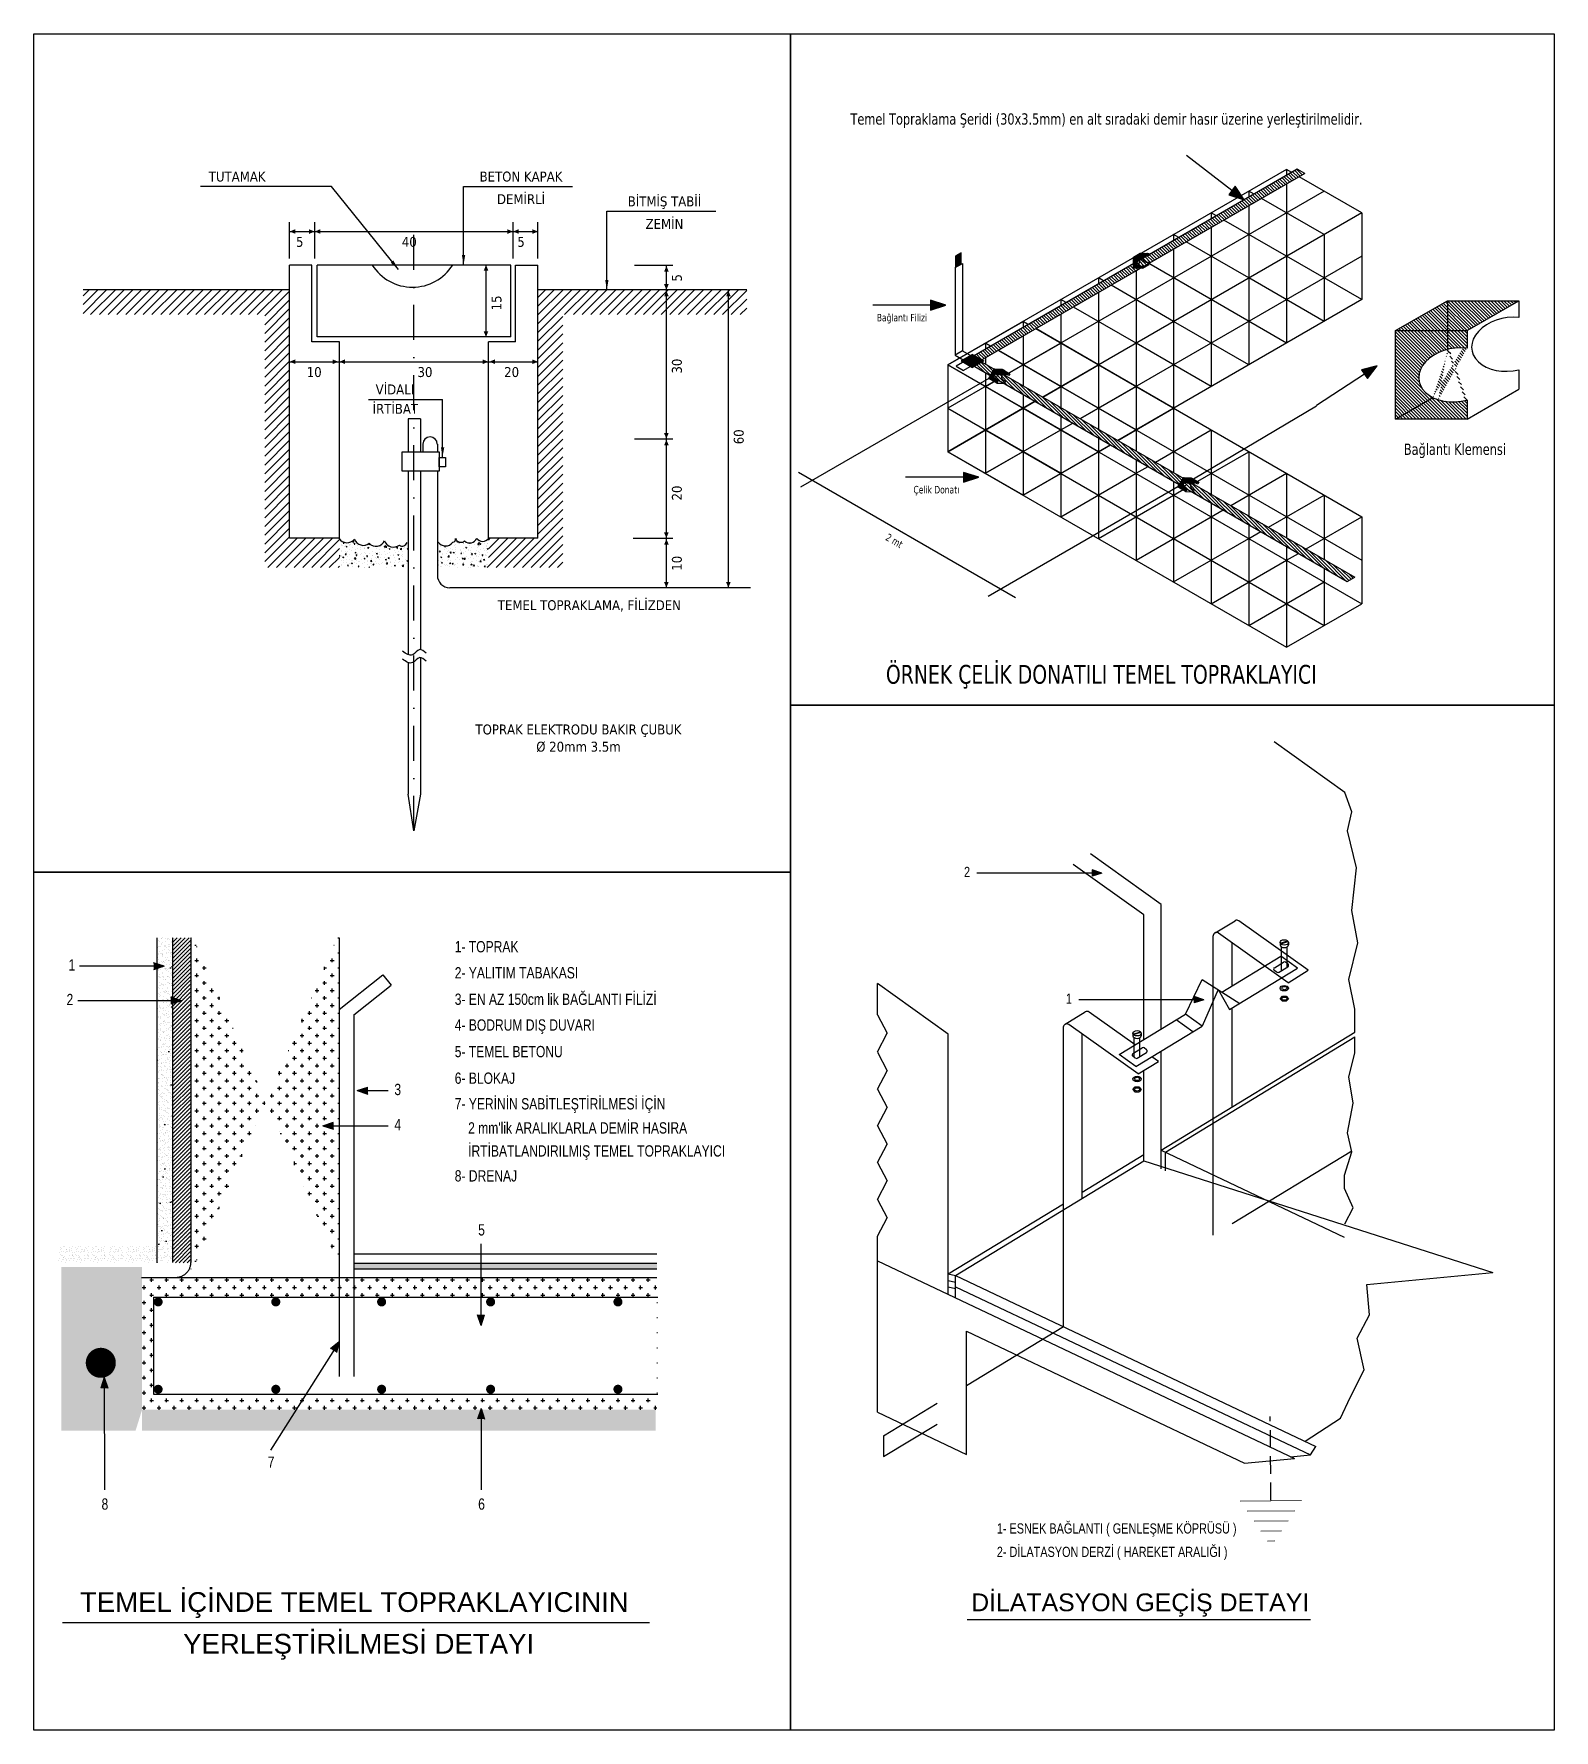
# Model space of a CAD drawing. Header units: millimetres. Extents: x 3395 to 31170, y 2853 to 7104.
# Drawn here: x 3395 to 4498, y 4835 to 6067 of the extents above; entities that cross this region are included whole.
import ezdxf
from ezdxf.enums import TextEntityAlignment as Align

# ---------------------------------------------------------------- set-up
doc = ezdxf.new("R2010")
doc.units = ezdxf.units.MM
for name, pattern in [('DASHDOT', [25.4, 12.7, -6.35, 0, -6.35]), ('DASHED', [19.05, 12.7, -6.35]), ('HIDDEN', [9.525, 6.35, -3.175]), ('SOLID_LINE', [0])]:
    doc.linetypes.add(name, pattern=pattern)
doc.layers.add('AHAT', color=4, linetype='Continuous', lineweight=30)
doc.layers.add('SEMBOL', color=3, linetype='Continuous', lineweight=18)
for name, color, linetype in [('AYD', 10, 'Continuous'), ('AydınlatmaT.', 1, 'Continuous'), ('CEVRE', 9, 'Continuous'), ('KIRMIM', 1, 'Continuous'), ('MIMARI', 2, 'SOLID_LINE'), ('topraklama', 3, 'DASHED'), ('YAZI', 7, 'Continuous'), ('YazılarY.', 7, 'Continuous'), ('ZHAT', 6, 'Continuous')]:
    doc.layers.add(name, color=color, linetype=linetype)
doc.styles.add('2', font='wturkce.shx', dxfattribs={"height": 0.2})
doc.styles.add('ROMANS', font='tahoma.ttf')
doc.styles.add('style1', font='arial.ttf')
pattern_1 = [(135, (6644.1469, 28310.0433), (-0.482577514, -0.482577514), [])]
pattern_2 = [(135, (6644.1469, 28310.0433), (-1.20644378, -1.20644378), [])]

msp = doc.modelspace()

# ---------------------------------------------------------------- texts
at = {"style": 'ROMANS'}
for s, height, p in [('TUTAMAK', 7.21, (3542.8, 5959.4)), ('BETON KAPAK', 7.207, (3748.8, 5959.4)), ('DEMİRLİ', 7.21, (3748.8, 5943)), ('BİTMİŞ TABİİ', 7.207, (3852.9, 5941.4)), ('ZEMİN', 7.21, (3852.9, 5925)), ('VİDALI', 7.21, (3657.3, 5804.9)), ('İRTİBAT', 7.21, (3657.6, 5790.8)), ('TEMEL TOPRAKLAMA, FİLİZDEN', 7.207, (3798.4, 5648.3)), ('TOPRAK ELEKTRODU BAKIR ÇUBUK', 7.207, (3790.5, 5558.1)), ('%%C 20mm 3.5m', 7.207, (3790.5, 5545.6))]:
    msp.add_text(s, height=height, dxfattribs=at).set_placement(p, align=Align.CENTER)
at = {"linetype": 'ByBlock', "style": 'ROMANS'}
for s, p in [('5', (3585.5, 5912)), ('40', (3662.3, 5912)), ('5', (3746.1, 5912)), ('10', (3593.3, 5817.5)), ('30', (3673.7, 5817.5)), ('20', (3736.6, 5817.5))]:
    msp.add_text(s, height=7.21, dxfattribs=at).set_placement(p)
for s, p in [('5', (3865.5, 5886.8)), ('15', (3734.6, 5865.9)), ('30', (3865.5, 5820)), ('60', (3910.4, 5768.7)), ('20', (3865.5, 5727.9)), ('10', (3865.5, 5676.9))]:
    msp.add_text(s, height=7.21, rotation=90, dxfattribs=at).set_placement(p)
at = {"layer": 'YAZI', "linetype": 'Continuous', "style": '2', "width": 0.8}
for s, height, p in [('2', 7.37, (4070.3, 5454.6)), ('1- TOPRAK', 8.19, (3700.7, 5399.9)), ('1', 8.19, (3420.4, 5386.6)), ('2- YALITIM TABAKASI', 8.19, (3700.7, 5381)), ('2', 8.19, (3419, 5361.6)), ('3- EN AZ 150cm lik BAĞLANTI FİLİZİ', 8.19, (3700.7, 5361.8)), ('1', 7.37, (4144.2, 5362.6)), ('4- BODRUM DIŞ DUVARI', 8.19, (3700.7, 5343.1)), ('5- TEMEL BETONU', 8.19, (3700.7, 5323.8)), ('6- BLOKAJ', 8.19, (3700.7, 5304.5)), ('3', 8.19, (3656.9, 5296.3)), ('7- YERİNİN SABİTLEŞTİRİLMESİ İÇİN', 8.19, (3700.7, 5285.9)), ('4', 8.19, (3656.9, 5270.8)), ("    2 mm'lik ARALIKLARLA DEMİR HASIRA", 8.19, (3700.7, 5268.4)), ('    İRTİBATLANDIRILMIŞ TEMEL TOPRAKLAYICI', 8.19, (3700.7, 5251.7)), ('8- DRENAJ', 8.19, (3700.7, 5233.6)), ('5', 8.19, (3717.7, 5194.4)), ('7', 8.19, (3565, 5025.8)), ('8', 8.19, (3444.4, 4995.4)), ('6', 8.19, (3717.7, 4995.4)), ('1- ESNEK BAĞLANTI ( GENLEŞME KÖPRÜSÜ )', 7.371, (4094.1, 4978.1)), ('2- DİLATASYON DERZİ ( HAREKET ARALIĞI )', 7.371, (4094.1, 4961.1))]:
    msp.add_text(s, height=height, dxfattribs=at).set_placement(p)
at = {"layer": 'YAZI', "style": 'style1'}
for s, height, p in [('TEMEL İÇİNDE TEMEL TOPRAKLAYICININ ', 14.332, (3428.7, 4921.2)), ('DİLATASYON GEÇİŞ DETAYI', 12.899, (4075.5, 4921.7)), ('YERLEŞTİRİLMESİ DETAYI', 14.332, (3503.6, 4890.9))]:
    msp.add_text(s, height=height, dxfattribs=at).set_placement(p)
at = {"layer": 'YazılarY.', "color": 3, "style": 'ROMANS', "width": 0.85}
for s, height, p in [('Temel Topraklama Şeridi (30x3.5mm) en alt sıradaki demir hasır üzerine yerleştirilmelidir.', 8.19, (3987.9, 6000.7, -614.2)), ('Bağlantı Filizi', 5.46, (4007, 5857.9, -614.2)), ('Bağlantı Klemensi', 8.19, (4389.5, 5761, -614.2)), ('Çelik Donatı', 5.46, (4033.6, 5733, -614.2)), ('ÖRNEK ÇELİK DONATILI TEMEL TOPRAKLAYICI', 13.649, (4013.6, 5594.9, -614.2))]:
    msp.add_text(s, height=height, dxfattribs=at).set_placement(p)
msp.add_text('2 mt', height=5.46, rotation=330, dxfattribs=at).set_placement((4012.8, 5699.5, -614.2))

# ---------------------------------------------------------------- blocks, each defined once
blk = doc.blocks.new('OU')
at = {"color": 0, "linetype": 'ByBlock'}
blk.add_solid([(-4.8, -11.5), (4.6, -11.5), (0, 0)], dxfattribs=at)
blk = doc.blocks.new('OK1')
at = {"layer": 'AYD', "color": 4}
blk.add_line((0.164, 0), (0.773, 0), dxfattribs=at)
at = {"layer": 'AYD', "color": 1}
blk.add_lwpolyline([(0, 0), (0.164, -0.057), (0.164, 0.057)], close=True, dxfattribs=at)
blk.add_solid([(0, 0), (0.164, -0.057), (0.164, 0.057)], dxfattribs=at)
blk = doc.blocks.new('Topraklama')
at = {"layer": 'SEMBOL'}
for p, q in [((-18.3, 0), (18.3, 0)), ((-14.3, -6), (14.3, -6)), ((-10.2, -12), (10.2, -12)), ((-6.2, -18), (6.2, -18)), ((-2.2, -24), (2.2, -24))]:
    blk.add_line(p, q, dxfattribs=at)

# ---------------------------------------------------------------- hatches: boundary and pattern name
at = {"layer": 'AHAT', "linetype": 'Continuous'}
h = msp.add_hatch(dxfattribs=at)
h.set_pattern_fill('AR-SAND,_I', color=256, scale=10.919483, style=2)
h.set_pattern_definition([(37.5, (-5190.734, 1700.637), (-0.687855, 21.03992), [0, -16.597614, 0, -18.56312, 0, -17.74416]), (7.5, (-5190.734, 1700.637), (19.32505, 30.816375), [0, -8.953976, 0, -14.95969, 0, -5.732728]), (327.5, (-5204.165, 1700.637), (34.004818, 0.061794), [0, -5.45974, 0, -19.65507, 0, -25.660784]), (317.5, (-5204.165, 1700.637), (32.82535, 9.58376), [0, -2.72987, 0, -12.88499, 0, -14.7413])])
edge = h.paths.add_edge_path()
edge.add_line((3484.5, 5174.6), (3495.9, 5174.6))
edge.add_line((3473.3, 5187.7), (3473.3, 5174.6))
edge.add_line((3473.3, 5187.7), (3484.5, 5187.7))
edge.add_line((3484.5, 5422), (3495.9, 5422))
edge.add_line((3473.3, 5174.6), (3484.5, 5174.6))
edge.add_line((3484.5, 5422), (3484.5, 5174.6))
edge.add_line((3495.9, 5422), (3495.9, 5174.9))
at = {"layer": 'AydınlatmaT.', "linetype": 'Continuous'}
h = msp.add_hatch(dxfattribs=at)
h.set_pattern_fill('ANSI31', color=256, scale=13.649353, angle=90, style=0)
h.set_pattern_definition(pattern_2)
h.paths.add_polyline_path([(4077.9, 5833.2), (4083.4, 5830), (4317.5, 5965.2), (4312, 5968.3)])
h = msp.add_hatch(dxfattribs=at)
h.set_pattern_fill('ANSI31', color=256, scale=5.459741, angle=90, style=0)
h.set_pattern_definition(pattern_1)
h.paths.add_polyline_path([(4068.1, 5907.6), (4064.4, 5905.5), (4064.4, 5897.3), (4068.1, 5899.4)])
h = msp.add_hatch(dxfattribs=at)
h.set_pattern_fill('ANSI31', color=256, scale=1.706169, angle=202.8469, style=0)
h.set_pattern_definition([(134.743964, (4480.22419, 8711.89775), (-0.151477864, -0.15013007), [])])
h.paths.add_polyline_path([(4198, 5907.3), (4198, 5904.5), (4199.8, 5904.5), (4204.5, 5907.2)])
h.paths.add_polyline_path([(4198, 5904.5), (4198, 5907.3), (4193.3, 5904.6)])
edge = h.paths.add_edge_path()
edge.add_line((4193.3, 5904.6), (4193.3, 5896.5))
edge.add_line((4193.3, 5896.5), (4196.7, 5898.5))
edge.add_ellipse((4198.9, 5900.5), major_axis=(3.45, 0.5), ratio=0.696719, start_angle=98.4414, end_angle=224.8552, ccw=False)
edge.add_line((4198, 5902.8), (4198, 5904.5))
edge.add_line((4198, 5904.5), (4193.3, 5904.6))
edge = h.paths.add_edge_path()
edge.add_line((4199.8, 5896.5), (4199.8, 5898.2))
edge.add_ellipse((4198.9, 5900.5), major_axis=(3.45, 0.5), ratio=0.696719, start_angle=224.8552, end_angle=279.3285, ccw=False)
edge.add_line((4196.7, 5898.5), (4193.3, 5896.5))
edge.add_line((4193.3, 5896.5), (4199.8, 5896.5))
edge = h.paths.add_edge_path()
edge.add_ellipse((4198.9, 5900.5), major_axis=(3.45, 0.5), ratio=0.696719, start_angle=68.8335, end_angle=98.4414, ccw=False)
edge.add_line((4199.8, 5903), (4199.8, 5904.5))
edge.add_line((4199.8, 5904.5), (4198, 5904.5))
edge.add_line((4198, 5904.5), (4198, 5902.8))
h = msp.add_hatch(dxfattribs=at)
h.set_pattern_fill('ANSI31', color=256, scale=13.649353, angle=90, style=0)
h.set_pattern_definition([(135, (6578.3756, 28319.8555), (-1.20644378, -1.20644378), [])])
h.paths.add_polyline_path([(4421.1, 5872.9), (4421.1, 5851.2), (4435.3, 5851.2), (4473, 5872.9)])
h.paths.add_polyline_path([(4421.1, 5851.2), (4421.1, 5872.9), (4383.4, 5851.2)])
edge = h.paths.add_edge_path(flags=17)
edge.add_line((4383.4, 5851.2), (4383.4, 5787))
edge.add_line((4383.4, 5787), (4410.4, 5802.6))
edge.add_ellipse((4428, 5819.1), major_axis=(27.6, 4.1), ratio=0.696719, start_angle=98.4414, end_angle=224.8552, ccw=False)
edge.add_line((4421.1, 5837.5), (4421.1, 5851.2))
edge.add_line((4421.1, 5851.2), (4383.4, 5851.2))
edge = h.paths.add_edge_path()
edge.add_line((4435.3, 5851.2), (4383.4, 5851.2))
edge.add_line((4383.4, 5851.2), (4383.4, 5787))
edge.add_line((4383.4, 5787), (4410.4, 5802.6))
edge.add_ellipse((4428, 5819.1), major_axis=(27.6, 4.1), ratio=0.696719, start_angle=68.8335, end_angle=224.8552, ccw=False)
edge.add_line((4435.3, 5838.5), (4435.3, 5851.2))
edge = h.paths.add_edge_path()
edge.add_ellipse((4428, 5819.1), major_axis=(27.6, 4.1), ratio=0.696719, start_angle=98.4414, end_angle=279.3285, ccw=False)
edge.add_line((4421.1, 5837.5), (4421.1, 5851.2))
edge.add_line((4421.1, 5851.2), (4383.4, 5851.2))
edge.add_line((4383.4, 5851.2), (4383.4, 5787))
edge.add_line((4383.4, 5787), (4435.3, 5787))
edge.add_line((4435.3, 5787), (4435.3, 5800.8))
h = msp.add_hatch(dxfattribs=at)
h.set_pattern_fill('ANSI31', color=256, scale=5.459741, angle=90, style=0)
h.set_pattern_definition(pattern_1)
h.paths.add_polyline_path([(4075.2, 5825.3), (4076.5, 5826.1), (4071.1, 5829.2), (4069.7, 5828.4)])
h.paths.add_polyline_path([(4069.7, 5830), (4068.3, 5829.2), (4069.7, 5828.4), (4071.1, 5829.2)])
h.paths.add_polyline_path([(4069.7, 5830), (4071.1, 5829.2), (4076.5, 5832.4), (4075.2, 5833.2)])
h.paths.add_polyline_path([(4077.9, 5833.2), (4076.5, 5833.9), (4075.2, 5833.2), (4076.5, 5832.4)])
h.paths.add_polyline_path([(4077.9, 5833.2), (4076.5, 5832.4), (4082, 5829.2), (4083.4, 5830)])
h.paths.add_polyline_path([(4076.5, 5832.4), (4071.1, 5829.2), (4076.5, 5826.1), (4082, 5829.2)])
h.paths.add_polyline_path([(4083.4, 5828.4), (4082, 5829.2), (4076.5, 5826.1), (4077.9, 5825.3)])
h.paths.add_polyline_path([(4083.4, 5828.4), (4084.7, 5829.2), (4083.4, 5830), (4082, 5829.2)])
h.paths.add_polyline_path([(4076.5, 5826.1), (4075.2, 5825.3), (4076.5, 5824.5), (4077.9, 5825.3)])
h = msp.add_hatch(dxfattribs=at)
h.set_pattern_fill('ANSI31', color=256, scale=13.649353, angle=90, style=0)
h.set_pattern_definition(pattern_2)
h.paths.add_polyline_path([(4083.4, 5828.4), (4077.9, 5825.3), (4348.4, 5669.1), (4353.8, 5672.3)])
h = msp.add_hatch(dxfattribs=at)
h.set_pattern_fill('ANSI31', color=256, scale=1.706169, angle=59.0541, style=0)
h.set_pattern_definition([(104.054098, (5772.0876, 8091.05458), (-0.206887273, -0.051790323), [])])
h.paths.add_polyline_path([(4098, 5823.3), (4096.6, 5820.9), (4098.1, 5820), (4103.5, 5819.9)])
h.paths.add_polyline_path([(4096.6, 5820.9), (4098, 5823.3), (4092.5, 5823.4)])
edge = h.paths.add_edge_path()
edge.add_line((4092.5, 5823.4), (4088.4, 5816.5))
edge.add_line((4088.4, 5816.5), (4092.3, 5816.4))
edge.add_ellipse((4095.2, 5817), major_axis=(3.22, -1.33), ratio=0.696719, start_angle=98.4414, end_angle=224.8552, ccw=False)
edge.add_line((4095.7, 5819.5), (4096.6, 5820.9))
edge.add_line((4096.6, 5820.9), (4092.5, 5823.4))
edge = h.paths.add_edge_path()
edge.add_line((4094, 5813.1), (4094.8, 5814.6))
edge.add_ellipse((4095.2, 5817), major_axis=(3.22, -1.33), ratio=0.696719, start_angle=224.8552, end_angle=279.3285, ccw=False)
edge.add_line((4092.3, 5816.4), (4088.4, 5816.5))
edge.add_line((4088.4, 5816.5), (4094, 5813.1))
edge = h.paths.add_edge_path()
edge.add_ellipse((4095.2, 5817), major_axis=(3.22, -1.33), ratio=0.696719, start_angle=68.8335, end_angle=98.4414, ccw=False)
edge.add_line((4097.3, 5818.7), (4098.1, 5820))
edge.add_line((4098.1, 5820), (4096.6, 5820.9))
edge.add_line((4096.6, 5820.9), (4095.7, 5819.5))
h = msp.add_hatch(dxfattribs=at)
h.set_pattern_fill('ANSI31', color=256, scale=1.706169, angle=59.0541, style=0)
h.set_pattern_definition([(104.054098, (5909.238, 8012.23908), (-0.206887273, -0.051790323), [])])
h.paths.add_polyline_path([(4235.1, 5744.4), (4233.7, 5742.1), (4235.2, 5741.2), (4240.7, 5741.1)])
h.paths.add_polyline_path([(4233.7, 5742.1), (4235.1, 5744.4), (4229.7, 5744.5)])
edge = h.paths.add_edge_path()
edge.add_line((4229.7, 5744.5), (4225.5, 5737.7))
edge.add_line((4225.5, 5737.7), (4229.4, 5737.6))
edge.add_ellipse((4232.4, 5738.2), major_axis=(3.22, -1.33), ratio=0.696719, start_angle=98.4414, end_angle=224.8552, ccw=False)
edge.add_line((4232.8, 5740.7), (4233.7, 5742.1))
edge.add_line((4233.7, 5742.1), (4229.7, 5744.5))
edge = h.paths.add_edge_path()
edge.add_line((4231.1, 5734.3), (4232, 5735.8))
edge.add_ellipse((4232.4, 5738.2), major_axis=(3.22, -1.33), ratio=0.696719, start_angle=224.8552, end_angle=279.3285, ccw=False)
edge.add_line((4229.4, 5737.6), (4225.5, 5737.7))
edge.add_line((4225.5, 5737.7), (4231.1, 5734.3))
edge = h.paths.add_edge_path()
edge.add_ellipse((4232.4, 5738.2), major_axis=(3.22, -1.33), ratio=0.696719, start_angle=68.8335, end_angle=98.4414, ccw=False)
edge.add_line((4234.4, 5739.8), (4235.2, 5741.2))
edge.add_line((4235.2, 5741.2), (4233.7, 5742.1))
edge.add_line((4233.7, 5742.1), (4232.8, 5740.7))
at = {"layer": 'KIRMIM', "linetype": 'Continuous'}
h = msp.add_hatch(dxfattribs=at)
h.set_pattern_fill('CROSS,_I', color=256, scale=21.838965, style=2)
h.set_pattern_definition([(0, (-5190.7337, 1692.3864), (5.4597413, 5.4597413), [2.7298707, -8.189612]), (90, (-5189.369, 1691.0215), (-5.4597413, 5.4597413), [2.7298707, -8.189612])])
edge = h.paths.add_edge_path()
edge.add_line((3616.9, 5413.8), (3616.9, 5172.7))
edge.add_line((3509.2, 5413.8), (3509.2, 5166.6))
h = msp.add_hatch(dxfattribs=at)
h.set_pattern_fill('AR-CONC,_I', color=256, scale=2.183897, style=2)
h.set_pattern_definition([(50, (-5190.734, 1667.59), (15.66422, -1.370442), [1.637922, -18.017146]), (355, (-5190.734, 1667.59), (-3.030186, 16.427098), [1.310338, -14.413717]), (100.4514, (-5189.428, 1667.476), (12.634046, 15.056646), [1.39202, -15.312218]), (46.1842, (-5190.734, 1671.958), (23.30744, -3.614764), [2.456884, -27.02572]), (96.6356, (-5188.791, 1671.657), (20.412066, 21.273726), [2.08803, -22.968324]), (351.1842, (-5190.734, 1671.958), (20.41205, 21.27374), [1.965507, -21.620576]), (21, (-5188.55, 1670.866), (13.035832, -8.79278), [1.637922, -18.017146]), (326, (-5188.55, 1670.866), (5.313755, 15.836527), [1.310338, -14.413717]), (71.4514, (-5187.463, 1670.134), (18.349593, 7.043732), [1.39202, -15.312218]), (37.5, (-5190.7337, 1667.5906), (0.2655587, 7.2700573), [0, -14.239005, 0, -14.632107, 0, -14.4683145]), (7.5, (-5190.734, 1667.591), (5.7451665, 8.6135437), [0, -8.342485, 0, -13.911421, 0, -5.514339]), (327.5, (-5195.604, 1667.5906), (11.6581296, -0.492575), [0, -5.459741, 0, -17.034393, 0, -22.603329]), (317.5, (-5197.788, 1667.591), (12.736182, 2.186189), [0, -7.097664, 0, -11.312584, 0, -16.05164])])
edge = h.paths.add_edge_path()
edge.add_line((3473.8, 5052.8), (3415.2, 5052.8))
edge.add_line((3415.2, 5052.8), (3415.2, 5171.5))
edge.add_line((3415.2, 5171.5), (3473.8, 5171.5))
edge.add_line((3473.8, 5171.5), (3473.8, 5067.9))
edge.add_line((3469.1, 5052.8), (3846.5, 5052.8))
edge.add_line((3846.5, 5052.8), (3846.5, 5067.9))
edge.add_line((3846.5, 5067.9), (3473.8, 5067.9))
h = msp.add_hatch(dxfattribs=at)
h.set_pattern_fill('AR-B816C,_I', color=256, scale=0.21839, style=2)
h.set_pattern_definition([(0, (-5190.7337, 1700.637), (1.74711722, 1.74711722), [3.4123383, -0.0818961]), (0, (-5192.4808, 1700.719), (1.74711722, 1.74711722), [3.4123383, -0.0818961]), (90, (-5190.7337, 1700.637), (-1.74711722, 1.74711722), [-1.82901334, 1.6652211]), (90, (-5190.8156, 1700.637), (-1.74711722, 1.74711722), [-1.82901334, 1.6652211])])
h.paths.add_polyline_path([(3847.4, 5174.4), (3627.5, 5174.4), (3627.5, 5170.1), (3847.4, 5170.1)])
h = msp.add_hatch(dxfattribs=at)
h.set_pattern_fill('CROSS,_I', color=256, scale=21.838965, style=2)
h.set_pattern_definition([(0, (-5190.7337, 1700.637), (5.4597413, 5.4597413), [2.7298707, -8.189612]), (90, (-5189.369, 1699.272), (-5.4597413, 5.4597413), [2.7298707, -8.189612])])
h.paths.add_polyline_path([(3473.3, 5164), (3847.4, 5164), (3847.4, 5067.8), (3473.3, 5067.8)])
edge = h.paths.add_edge_path()
edge.add_line((3482.2, 5149.7), (3848, 5149.7))
edge.add_line((3482.2, 5149.7), (3482.2, 5079.3))
edge.add_line((3482.2, 5079.3), (3848, 5079.3))
at = {"layer": 'MIMARI', "linetype": 'Continuous'}
for points in [[(4163.3, 5459.8), (4163.3, 5455.2), (4170.3, 5457.5)], [(3482.1, 5392.4), (3482.1, 5387.3), (3489.9, 5389.9)], [(4237.3, 5367.8), (4237.3, 5363.2), (4244.2, 5365.5)], [(3494.6, 5367.4), (3494.6, 5362.2), (3502.3, 5364.8)], [(3637.7, 5297), (3637.7, 5302.1), (3629.9, 5299.6)], [(3612.8, 5271.5), (3612.8, 5276.6), (3605, 5274)], [(3722.4, 5136.9), (3717.2, 5136.9), (3719.8, 5129.1)], [(3615, 5109.4), (3610.6, 5112.2), (3616.9, 5117.3)], [(3449, 5083.5), (3443.8, 5083.5), (3446.4, 5091.3)], [(3722.4, 5061.1), (3717.2, 5061.1), (3719.8, 5068.8)]]:
    msp.add_hatch(color=256, dxfattribs=at).paths.add_polyline_path(points)

# ---------------------------------------------------------------- linework, layer by layer
for p, q in [((3611.2, 5955.8), (3516.2, 5955.8)), ((3659.8, 5895.6), (3611.2, 5955.8)), ((3707.1, 5955.8), (3786.2, 5955.8)), ((3811.1, 5937.8), (3890.2, 5937.8)), ((3638.2, 5801.3), (3691.8, 5801.3)), ((3675.8, 5787.1), (3666.8, 5787.1)), ((3666.8, 5787.1), (3666.8, 5763.1)), ((3675.8, 5787.1), (3675.8, 5763.1)), ((3677.6, 5768.8), (3677.6, 5763.1)), ((3688.1, 5768.8), (3688.1, 5763.1)), ((3666.8, 5749.1), (3666.8, 5616.2)), ((3675.8, 5749.1), (3675.8, 5619.7)), ((3688.1, 5749.1), (3688.1, 5673.6)), ((3675.8, 5613.9), (3675.8, 5514.8)), ((3666.8, 5610.5), (3666.8, 5514.8)), ((3671, 5488.1), (3666.8, 5514.8)), ((3675.8, 5514.8), (3671, 5488.1))]:
    msp.add_line(p, q)
at = {"linetype": 'ByBlock'}
for p, q in [((3580.9, 5923.1), (3761.1, 5923.1)), ((3723.4, 5846.6), (3723.4, 5898.8)), ((3854.3, 5664.6), (3854.3, 5898.8)), ((3899.3, 5664.6), (3899.3, 5880.8)), ((3580.9, 5828.6), (3761.1, 5828.6))]:
    msp.add_line(p, q, dxfattribs=at)
at = {"linetype": 'Continuous'}
for p, q in [((3580.9, 5700.6), (3580.9, 5898.8)), ((3597.1, 5898.8), (3580.9, 5898.8)), ((3597.1, 5843), (3597.1, 5898.8)), ((3600.8, 5846.6), (3600.8, 5898.8)), ((3741.3, 5898.8), (3600.8, 5898.8)), ((3741.3, 5846.6), (3741.3, 5898.8)), ((3744.9, 5843), (3744.9, 5898.8)), ((3744.9, 5898.8), (3761.1, 5898.8)), ((3761.1, 5700.6), (3761.1, 5898.8)), ((3580.9, 5880.8), (3431, 5880.8)), ((3912.6, 5880.8), (3761.1, 5880.8)), ((3617, 5843), (3597.1, 5843)), ((3741.3, 5846.6), (3600.8, 5846.6)), ((3617, 5700.6), (3617, 5843)), ((3725.1, 5700.6), (3725.1, 5843)), ((3744.9, 5843), (3725.1, 5843)), ((3617, 5700.6), (3580.9, 5700.6)), ((3761.1, 5700.6), (3725.1, 5700.6)), ((3915.3, 5664.6), (3697.1, 5664.6))]:
    msp.add_line(p, q, dxfattribs=at)
msp.add_lwpolyline([(3662.5, 5763.1), (3689.5, 5763.1), (3689.5, 5749.1), (3662.5, 5749.1)], close=True)
msp.add_arc((3670, 5917.3), 34.6, 212.355, 327.645, dxfattribs=at)
for centre, radius, start, end in [((3682.8, 5768.8), 5.24, 0, 180), ((3697.1, 5673.6), 9.01, 180, 270)]:
    msp.add_arc(centre, radius, start, end)
for points in [[(3654.3, 5900.5), (3656.2, 5902), (3659.8, 5895.6)], [(3708.3, 5906), (3705.9, 5906), (3707.1, 5898.8)], [(3812.3, 5888), (3809.9, 5888), (3811.1, 5880.8)], [(3693.1, 5766.4), (3690.7, 5766.4), (3691.8, 5759.2)]]:
    msp.add_solid(points)
at = {"layer": 'AHAT', "linetype": 'Continuous'}
for p, q in [((4252.5, 5414.1), (4267.1, 5422.9)), ((4320.1, 5386.9), (4269.8, 5422.8)), ((4251.2, 5287.7), (4251.2, 5411.9)), ((4305.4, 5377.9), (4255, 5413.9)), ((4264.9, 5375.7), (4264.9, 5406.8)), ((4299.7, 5407.1), (4299.7, 5405.3)), ((4299.8, 5406.5), (4305.3, 5408.2)), ((4300, 5406.2), (4305.5, 5407.9)), ((4305.8, 5407.1), (4305.8, 5405.3)), ((4257.3, 5371.1), (4300.2, 5397.2)), ((4295.5, 5388.8), (4302.1, 5392.9)), ((4312.4, 5388.5), (4300.2, 5397.2)), ((4300.6, 5386.6), (4300.6, 5404)), ((4305.3, 5391.5), (4303.5, 5392.8)), ((4304.7, 5389.2), (4304.7, 5403.9)), ((3616.9, 5358.5), (3648.6, 5383.5)), ((3648.6, 5383.5), (3654.6, 5376)), ((4231, 5355.1), (4243, 5380.2)), ((4243, 5380.2), (4270.4, 5362.9)), ((4263, 5358.5), (4312.4, 5388.5)), ((4297.2, 5385.5), (4295.4, 5386.8)), ((4298.6, 5385.4), (4305.2, 5389.5)), ((4305.4, 5377.9), (4320.1, 5386.9)), ((3627.5, 5354.6), (3654.6, 5376)), ((4254.6, 5372.9), (4243.2, 5346.4)), ((4254.6, 5372.9), (4263, 5358.5)), ((4299.7, 5366.3), (4301.4, 5368.1)), ((4301.4, 5368.1), (4304, 5368.1)), ((4304, 5368.1), (4305.8, 5366.3)), ((3616.9, 5358.5), (3616.9, 5092)), ((4143.7, 5347.8), (4158.3, 5356.7)), ((4194.4, 5332.8), (4161, 5356.6)), ((4264.9, 5287.7), (4264.9, 5359.6)), ((4299.7, 5366.3), (4301.1, 5364.7)), ((4301.1, 5364.7), (4304.2, 5364.7)), ((4305.8, 5366.3), (4304.2, 5364.7)), ((3627.5, 5354.6), (3627.5, 5092)), ((4142.4, 5221.5), (4142.4, 5345.6)), ((4196.6, 5311.7), (4146.3, 5347.6)), ((4182.8, 5325.7), (4231, 5355.1)), ((4195, 5317), (4243.2, 5346.4)), ((4236.4, 5342.2), (4224.2, 5350.9)), ((4243.2, 5346.4), (4231, 5355.1)), ((4156.1, 5221.5), (4156.1, 5340.6)), ((4192.8, 5341.2), (4192.8, 5339.4)), ((4193, 5340.5), (4198.4, 5342.2)), ((4193.1, 5340.3), (4198.6, 5342)), ((4193.7, 5323.8), (4193.7, 5338)), ((4197.9, 5324.3), (4197.9, 5337.9)), ((4198.9, 5341.2), (4198.9, 5339.4)), ((4195, 5317), (4182.8, 5325.7)), ((4194.6, 5323.2), (4192.8, 5324.5)), ((4192.9, 5326.6), (4199.5, 5330.6)), ((4196, 5323.1), (4202.7, 5327.2)), ((4196.6, 5311.7), (4211.3, 5320.6)), ((4202.7, 5329.2), (4200.9, 5330.6)), ((4211.3, 5320.6), (4206.6, 5324)), ((4192.8, 5300.4), (4194.6, 5302.2)), ((4192.8, 5300.4), (4194.2, 5298.8)), ((4194.2, 5298.8), (4197.3, 5298.8)), ((4194.6, 5302.2), (4197.1, 5302.2)), ((4197.1, 5302.2), (4198.9, 5300.4)), ((4198.9, 5300.4), (4197.3, 5298.8)), ((3627.5, 5174.4), (3627.5, 5170.1)), ((3482.2, 5149.7), (3482.2, 5079.3)), ((3482.2, 5149.7), (3848, 5149.7)), ((3482.2, 5079.3), (3848, 5079.3)), ((4011.9, 5049), (4050.8, 5072.6)), ((4011.9, 5033.9), (4050.8, 5057.5)), ((4011.9, 5049), (4011.9, 5033.9)), ((3416, 4913.4), (3842, 4913.4)), ((4072.6, 4915.8), (4321.7, 4915.8))]:
    msp.add_line(p, q, dxfattribs=at)
at = {"layer": 'AHAT', "linetype": 'DASHED', "ltscale": 100}
for p, q in [((4251.2, 5194.7), (4251.2, 5287.7)), ((4264.9, 5203), (4351.6, 5255.8)), ((4142.4, 5128.4), (4142.4, 5221.5)), ((4072, 5085.5), (4142.4, 5128.4))]:
    msp.add_line(p, q, dxfattribs=at)
at = {"layer": 'AHAT', "linetype": 'Continuous'}
for points, const_width in [([(3483.9, 5146.2, 1), (3487.1, 5146.2, 1)], 3.28), ([(3569.2, 5146.2, 1), (3572.5, 5146.2, 1)], 3.28), ([(3646, 5146.2, 1), (3649.3, 5146.2, 1)], 3.28), ([(3725.1, 5146.2, 1), (3728.4, 5146.2, 1)], 3.28), ([(3817.5, 5146.2, 1), (3820.8, 5146.2, 1)], 3.28), ([(3438.4, 5102, 1), (3449.3, 5102, 1)], 10.9), ([(3483.9, 5082.8, -1), (3487.1, 5082.8, -1)], 3.28), ([(3569.2, 5082.8, -1), (3572.5, 5082.8, -1)], 3.28), ([(3646, 5082.8, -1), (3649.3, 5082.8, -1)], 3.28), ([(3725.1, 5082.8, -1), (3728.4, 5082.8, -1)], 3.28), ([(3817.5, 5082.8, -1), (3820.8, 5082.8, -1)], 3.28)]:
    msp.add_lwpolyline(points, format="xyb", close=True, dxfattribs=dict(at, const_width=const_width))
for centre, radius, start, end in [((4268.3, 5420.8), 2.46, 54.4707, 121.3437), ((4302.8, 5391.8), 1.23, 54.4707, 121.3437), ((4296.1, 5387.8), 1.23, 121.3437, 234.4707), ((4297.9, 5386.5), 1.23, 234.4707, 301.3437), ((4304.6, 5390.5), 1.23, 301.3437, 54.4707), ((4159.6, 5354.6), 2.46, 54.4707, 121.3437), ((4144.8, 5345.6), 2.46, 54.4707, 180), ((4200.2, 5329.6), 1.23, 54.4707, 121.3437), ((4193.5, 5325.5), 1.23, 121.3437, 234.4707), ((4195.4, 5324.2), 1.23, 234.4707, 301.3437), ((4202, 5328.2), 1.23, 301.3437, 54.4707)]:
    msp.add_arc(centre, radius, start, end, dxfattribs=at)
at = {"layer": 'AHAT', "linetype": 'HIDDEN'}
msp.add_arc((4253.6, 5411.9), 2.46, 54.4707, 180, dxfattribs=at)
at = {"layer": 'AHAT', "linetype": 'Continuous'}
for centre, major_axis in [((4302.7, 5407.1), (-3.05, 0)), ((4302.7, 5373.9), (-3.05, 0)), ((4302.8, 5374), (-1.83, 0)), ((4302.8, 5366.3), (-1.83, 0)), ((4195.9, 5341.2), (-3.05, 0)), ((4195.9, 5308), (-3.05, 0)), ((4195.9, 5308.1), (-1.83, 0)), ((4195.9, 5300.4), (-1.83, 0))]:
    msp.add_ellipse(centre, major_axis=major_axis, ratio=0.641247, dxfattribs=at)
for centre in [(4302.7, 5405.3), (4195.9, 5339.4)]:
    msp.add_ellipse(centre, major_axis=(3.05, 0), ratio=0.641247, start_param=3.141593, end_param=6.283185, dxfattribs=at)
at = {"layer": 'AydınlatmaT.', "linetype": 'Continuous'}
for p, q in [((4304.3, 5968.2), (4058.6, 5826.4)), ((4312, 5968.3), (4064.5, 5825.4)), ((4317.5, 5965.2), (4070, 5822.3)), ((4304.3, 5968.2), (4304.3, 5963.9)), ((4308.1, 5966), (4304.3, 5968.2)), ((4317.5, 5965.2), (4312, 5968.3)), ((4358.9, 5936.7), (4313.5, 5962.9)), ((4331.6, 5952.5), (4100.1, 5818.8)), ((4277, 5952.5), (4277, 5948.1)), ((4280.8, 5950.3), (4277, 5952.5)), ((4331.6, 5920.9), (4286.2, 5947.1)), ((4304.3, 5957.6), (4304.3, 5905.2)), ((4358.9, 5936.7), (4127.4, 5803)), ((4249.7, 5936.7), (4249.7, 5932.3)), ((4253.5, 5934.5), (4249.7, 5936.7)), ((4277, 5941.8), (4277, 5889.4)), ((4358.9, 5936.7), (4358.9, 5873.7)), ((4249.7, 5926), (4249.7, 5873.7)), ((4304.3, 5905.2), (4258.9, 5931.4)), ((4222.4, 5920.9), (4222.4, 5916.6)), ((4226.2, 5918.8), (4222.4, 5920.9)), ((4222.4, 5910.3), (4222.4, 5857.9)), ((4277, 5889.4), (4231.6, 5915.6)), ((4331.6, 5920.9), (4331.6, 5857.9)), ((4063.8, 5896.9), (4069.2, 5900)), ((4068.1, 5907.6), (4064.4, 5905.5)), ((4064.4, 5897.3), (4064.4, 5905.5)), ((4068.1, 5899.4), (4068.1, 5907.6)), ((4069.2, 5900), (4069.2, 5836.6)), ((4358.9, 5905.2), (4154.7, 5787.3)), ((4193.3, 5904.6), (4198, 5907.3)), ((4193.3, 5896.5), (4196.7, 5898.5)), ((4195.1, 5905.2), (4195.1, 5900.8)), ((4198.9, 5903), (4195.1, 5905.2)), ((4198, 5907.3), (4198, 5902.8)), ((4198, 5907.3), (4204.5, 5907.2)), ((4199.8, 5904.5), (4204.5, 5907.2)), ((4199.8, 5896.5), (4204.5, 5899.2)), ((4249.7, 5873.7), (4204.3, 5899.9)), ((4204.5, 5907.2), (4204.5, 5905.7)), ((4204.5, 5901), (4204.5, 5899.2)), ((4304.3, 5905.2), (4304.3, 5842.1)), ((4358.9, 5873.7), (4304.3, 5905.2)), ((4063.8, 5896.9), (4063.8, 5833.4)), ((4167.8, 5889.4), (4167.8, 5885.1)), ((4171.6, 5887.2), (4167.8, 5889.4)), ((4195.1, 5894.5), (4195.1, 5842.1)), ((4277, 5889.4), (4277, 5826.4)), ((4331.6, 5857.9), (4277, 5889.4)), ((4140.5, 5873.7), (4140.5, 5869.3)), ((4144.3, 5871.5), (4140.5, 5873.7)), ((4167.8, 5878.8), (4167.8, 5826.4)), ((4222.4, 5857.9), (4177, 5884.1)), ((4358.9, 5873.7), (4182, 5771.5)), ((4249.7, 5873.7), (4249.7, 5810.6)), ((4304.3, 5842.1), (4249.7, 5873.7)), ((4383.4, 5851.2), (4421.1, 5872.9)), ((4421.1, 5872.9), (4473, 5872.9)), ((4421.1, 5872.9), (4421.1, 5837.5)), ((4435.3, 5851.2), (4473, 5872.9)), ((4473, 5872.9), (4473, 5860.8)), ((4140.5, 5863), (4140.5, 5810.6)), ((4195.1, 5842.1), (4149.7, 5868.3)), ((4058.6, 5826.4), (4113.2, 5857.9)), ((4113.2, 5857.9), (4113.2, 5853.5)), ((4113.2, 5857.9), (4117, 5855.7)), ((4113.2, 5857.9), (4113.2, 5853.5)), ((4117, 5855.7), (4113.2, 5857.9)), ((4167.8, 5826.4), (4122.5, 5852.6)), ((4122.5, 5852.6), (4358.9, 5716)), ((4222.4, 5857.9), (4222.4, 5794.9)), ((4277, 5826.4), (4222.4, 5857.9)), ((4069.2, 5836.6), (4063.8, 5833.4)), ((4069.2, 5836.6), (4353.8, 5672.3)), ((4085.9, 5842.1), (4085.9, 5837.8)), ((4085.9, 5842.1), (4089.7, 5840)), ((4089.7, 5840), (4085.9, 5842.1)), ((4140.5, 5810.6), (4095.2, 5836.8)), ((4095.2, 5836.8), (4358.9, 5684.5)), ((4100.1, 5818.8), (4140.5, 5842.1)), ((4113.2, 5847.2), (4113.2, 5811.2)), ((4113.2, 5847.2), (4113.2, 5811.2)), ((4140.5, 5842.1), (4140.5, 5795.4)), ((4195.1, 5842.1), (4195.1, 5779.1)), ((4249.7, 5810.6), (4195.1, 5842.1)), ((4058.6, 5826.4), (4058.6, 5763.3)), ((4113.2, 5794.9), (4058.6, 5826.4)), ((4058.6, 5826.4), (4358.9, 5653)), ((4058.6, 5826.4), (4058.6, 5763.3)), ((4063.8, 5833.4), (4348.4, 5669.1)), ((4064.5, 5825.4), (4070, 5822.3)), ((4076.5, 5833.9), (4068.3, 5829.2)), ((4068.3, 5829.2), (4076.5, 5824.5)), ((4076.5, 5833.9), (4084.7, 5829.2)), ((4084.7, 5829.2), (4076.5, 5824.5)), ((4085.9, 5831.5), (4085.9, 5826.9)), ((4092.5, 5823.4), (4098, 5823.3)), ((4098, 5823.3), (4095.7, 5819.5)), ((4098, 5823.3), (4103.5, 5819.9)), ((4127.4, 5803), (4167.8, 5826.4)), ((4167.8, 5826.4), (4167.8, 5779.7)), ((4222.4, 5794.9), (4167.8, 5826.4)), ((4167.8, 5826.4), (4167.8, 5779.7)), ((4088.4, 5816.5), (3951.6, 5737.5)), ((4094.6, 5815.6), (4058.6, 5794.9)), ((4085.9, 5820.6), (4085.9, 5779.1)), ((4085.9, 5810.6), (4094.6, 5815.6)), ((4088.4, 5816.5), (4092.3, 5816.4)), ((4094, 5813.1), (4099.4, 5813)), ((4098.1, 5820), (4103.5, 5819.9)), ((4100.3, 5814.6), (4099.4, 5813)), ((4103.5, 5819.9), (4102.7, 5818.6)), ((4473, 5822.8), (4473, 5808.8)), ((4121.9, 5799.9), (4058.6, 5763.3)), ((4085.9, 5810.6), (4085.9, 5747.6)), ((4085.9, 5810.6), (4085.9, 5747.6)), ((4113.2, 5804.9), (4113.2, 5794.9)), ((4113.2, 5804.9), (4113.2, 5794.9)), ((4113.2, 5794.9), (4121.9, 5799.9)), ((4140.5, 5810.6), (4140.5, 5795.4)), ((4195.1, 5779.1), (4140.5, 5810.6)), ((4154.7, 5787.3), (4195.1, 5810.6)), ((4195.1, 5810.6), (4195.1, 5763.9)), ((4383.4, 5787), (4410.4, 5802.6)), ((4435.3, 5787), (4473, 5808.8)), ((4058.6, 5794.9), (4331.6, 5637.2)), ((4058.6, 5763.3), (4113.2, 5794.9)), ((4167.8, 5763.3), (4113.2, 5794.9)), ((4113.2, 5794.9), (4113.2, 5731.8)), ((4113.2, 5794.9), (4113.2, 5731.8)), ((4140.5, 5789.1), (4140.5, 5747.6)), ((4140.5, 5789.1), (4140.5, 5779.1)), ((4182, 5771.5), (4222.4, 5794.9)), ((4222.4, 5794.9), (4222.4, 5748.1)), ((4236.7, 5743.5), (4326, 5796.7)), ((4149.2, 5784.1), (4085.9, 5747.6)), ((4140.5, 5747.6), (4085.9, 5779.1)), ((4085.9, 5747.6), (4140.5, 5779.1)), ((4140.5, 5779.1), (4149.2, 5784.1)), ((4140.5, 5779.1), (4140.5, 5716)), ((4209.3, 5755.7), (4249.7, 5779.1)), ((4249.7, 5779.1), (4249.7, 5732.4)), ((4113.2, 5731.8), (4058.6, 5763.3)), ((4058.6, 5763.3), (4304.3, 5621.5)), ((4176.5, 5768.3), (4113.2, 5731.8)), ((4113.2, 5731.8), (4167.8, 5763.3)), ((4167.8, 5773.4), (4167.8, 5763.3)), ((4167.8, 5773.4), (4167.8, 5763.3)), ((4167.8, 5763.3), (4176.5, 5768.3)), ((4167.8, 5763.3), (4167.8, 5700.3)), ((4236.6, 5740), (4277, 5763.3)), ((4277, 5763.3), (4277, 5716.6)), ((4195.1, 5757.6), (4195.1, 5747.6)), ((4195.1, 5747.6), (4203.8, 5752.6)), ((3950.1, 5748.4), (4107.7, 5657.4)), ((4225.5, 5737.7), (4087.9, 5658.2)), ((4140.5, 5716), (4195.1, 5747.6)), ((4195.1, 5747.6), (4195.1, 5684.5)), ((4222.4, 5741.8), (4222.4, 5731.8)), ((4225.5, 5737.7), (4229.4, 5737.6)), ((4229.7, 5744.5), (4235.1, 5744.4)), ((4235.1, 5744.4), (4232.8, 5740.7)), ((4235.1, 5744.4), (4240.7, 5741.1)), ((4235.2, 5741.2), (4240.7, 5741.1)), ((4240.7, 5741.1), (4239.9, 5739.8)), ((4263.9, 5724.2), (4304.3, 5747.6)), ((4304.3, 5747.6), (4304.3, 5700.9)), ((4167.8, 5700.3), (4222.4, 5731.8)), ((4222.4, 5731.8), (4231.1, 5736.8)), ((4222.4, 5731.8), (4222.4, 5668.8)), ((4231.1, 5734.3), (4236.5, 5734.2)), ((4237.4, 5735.7), (4236.5, 5734.2)), ((4249.7, 5726.1), (4249.7, 5716)), ((4291.2, 5708.5), (4331.6, 5731.8)), ((4331.6, 5731.8), (4331.6, 5685.1)), ((4195.1, 5684.5), (4249.7, 5716)), ((4249.7, 5716), (4258.4, 5721.1)), ((4249.7, 5716), (4249.7, 5653)), ((4318.5, 5692.7), (4358.9, 5716)), ((4358.9, 5716), (4358.9, 5653)), ((4222.4, 5668.8), (4277, 5700.3)), ((4277, 5710.3), (4277, 5700.3)), ((4277, 5700.3), (4285.7, 5705.3)), ((4277, 5700.3), (4277, 5637.2)), ((4331.6, 5700.3), (4331.6, 5685.1)), ((4304.3, 5694.6), (4304.3, 5684.5)), ((4304.3, 5684.5), (4313, 5689.5)), ((4249.7, 5653), (4304.3, 5684.5)), ((4304.3, 5684.5), (4304.3, 5621.5)), ((4331.6, 5678.8), (4331.6, 5637.2)), ((4331.6, 5678.8), (4331.6, 5668.8)), ((4277, 5637.2), (4331.6, 5668.8)), ((4348.4, 5669.1), (4353.8, 5672.3)), ((4304.3, 5621.5), (4358.9, 5653))]:
    msp.add_line(p, q, dxfattribs=at)
for points in [[(4199.8, 5898.2), (4199.8, 5896.5), (4193.3, 5896.5), (4193.3, 5904.6), (4199.8, 5904.5), (4199.8, 5903)], [(4435.3, 5800.8), (4435.3, 5787), (4383.4, 5787), (4383.4, 5851.2), (4435.3, 5851.2), (4435.3, 5838.5)], [(4094.8, 5814.6), (4094, 5813.1), (4088.4, 5816.5), (4092.5, 5823.4), (4098.1, 5820), (4097.3, 5818.7)], [(4232, 5735.8), (4231.1, 5734.3), (4225.5, 5737.7), (4229.7, 5744.5), (4235.2, 5741.2), (4234.4, 5739.8)]]:
    msp.add_lwpolyline(points, dxfattribs=at)
for centre, major_axis, start_param, end_param in [((4198.9, 5900.5), (3.45, 0.5), 1.201372, 4.875202), ((4203.7, 5903.3), (3.45, 0.5), 1.22921, 4.847364), ((4466.4, 5841.3), (27.6, 4.1), 1.22921, 4.847364), ((4428, 5819.1), (27.6, 4.1), 1.201372, 4.875202), ((4095.2, 5817), (-3.22, 1.33), 4.342964, 8.016795), ((4100.8, 5817), (-3.22, 1.33), 4.370802, 7.988957), ((4232.4, 5738.2), (-3.22, 1.33), 4.342964, 8.016795), ((4237.9, 5738.1), (-3.22, 1.33), 4.370802, 7.988957)]:
    msp.add_ellipse(centre, major_axis=major_axis, ratio=0.696719, start_param=start_param, end_param=end_param, dxfattribs=at)
at = {"layer": 'CEVRE'}
msp.add_lwpolyline([(4498.5, 5579.3), (3944.3, 5579.3), (3944.3, 6066.5), (4498.5, 6066.5)], close=True, dxfattribs=at)
at = {"layer": 'Defpoints', "linetype": 'ByBlock'}
msp.add_point((3671, 5488.1), dxfattribs=at)
at = {"layer": 'KIRMIM', "linetype": 'DASHDOT', "ltscale": 2}
msp.add_line((3671, 5488.1), (3671, 5924.1), dxfattribs=at)
at = {"layer": 'KIRMIM'}
for p, q in [((3431, 5863.7), (3448, 5880.8)), ((3431, 5870.1), (3441.7, 5880.8)), ((3431, 5876.4), (3435.3, 5880.8)), ((3436.4, 5862.8), (3454.4, 5880.8)), ((3442.8, 5862.8), (3460.8, 5880.8)), ((3449.1, 5862.8), (3467.2, 5880.8)), ((3455.5, 5862.8), (3473.5, 5880.8)), ((3461.9, 5862.8), (3479.9, 5880.8)), ((3468.3, 5862.8), (3486.3, 5880.8)), ((3474.6, 5862.8), (3492.6, 5880.8)), ((3481, 5862.8), (3499, 5880.8)), ((3487.4, 5862.8), (3505.4, 5880.8)), ((3493.7, 5862.8), (3511.7, 5880.8)), ((3500.1, 5862.8), (3518.1, 5880.8)), ((3506.5, 5862.8), (3524.5, 5880.8)), ((3512.8, 5862.8), (3530.9, 5880.8)), ((3519.2, 5862.8), (3537.2, 5880.8)), ((3525.6, 5862.8), (3543.6, 5880.8)), ((3532, 5862.8), (3550, 5880.8)), ((3538.3, 5862.8), (3556.3, 5880.8)), ((3544.7, 5862.8), (3562.7, 5880.8)), ((3551.1, 5862.8), (3569.1, 5880.8)), ((3557.4, 5862.8), (3575.4, 5880.8)), ((3562.9, 5861.9), (3580.9, 5879.9)), ((3562.9, 5855.5), (3580.9, 5873.5)), ((3761.1, 5875.3), (3766.5, 5880.8)), ((3761.1, 5849.9), (3792, 5880.8)), ((3761.1, 5856.2), (3785.7, 5880.8)), ((3761.1, 5862.6), (3779.3, 5880.8)), ((3761.1, 5869), (3772.9, 5880.8)), ((3780.4, 5862.8), (3798.4, 5880.8)), ((3786.8, 5862.8), (3804.8, 5880.8)), ((3793.1, 5862.8), (3811.1, 5880.8)), ((3799.5, 5862.8), (3817.5, 5880.8)), ((3805.9, 5862.8), (3823.9, 5880.8)), ((3812.2, 5862.8), (3830.3, 5880.8)), ((3818.6, 5862.8), (3836.6, 5880.8)), ((3825, 5862.8), (3843, 5880.8)), ((3831.3, 5862.8), (3849.4, 5880.8)), ((3837.7, 5862.8), (3855.7, 5880.8)), ((3844.1, 5862.8), (3862.1, 5880.8)), ((3850.5, 5862.8), (3868.5, 5880.8)), ((3856.8, 5862.8), (3874.8, 5880.8)), ((3863.2, 5862.8), (3881.2, 5880.8)), ((3869.6, 5862.8), (3887.6, 5880.8)), ((3875.9, 5862.8), (3894, 5880.8)), ((3882.3, 5862.8), (3900.3, 5880.8)), ((3888.7, 5862.8), (3906.7, 5880.8)), ((3895, 5862.8), (3912.6, 5880.3)), ((3901.4, 5862.8), (3912.6, 5874)), ((3562.9, 5849.1), (3580.9, 5867.2)), ((3562.9, 5842.8), (3580.9, 5860.8)), ((3761.1, 5843.5), (3779.1, 5861.5)), ((3907.8, 5862.8), (3912.6, 5867.6)), ((3562.9, 5836.4), (3580.9, 5854.4)), ((3562.9, 5830), (3580.9, 5848.1)), ((3761.1, 5837.1), (3779.1, 5855.1)), ((3761.1, 5830.8), (3779.1, 5848.8)), ((3562.9, 5823.7), (3580.9, 5841.7)), ((3761.1, 5824.4), (3779.1, 5842.4)), ((3761.1, 5818), (3779.1, 5836)), ((3562.9, 5817.3), (3580.9, 5835.3)), ((3562.9, 5810.9), (3580.9, 5828.9)), ((3761.1, 5811.6), (3779.1, 5829.7)), ((3761.1, 5805.3), (3779.1, 5823.3)), ((3562.9, 5804.6), (3580.9, 5822.6)), ((3562.9, 5798.2), (3580.9, 5816.2)), ((3761.1, 5798.9), (3779.1, 5816.9)), ((3562.9, 5791.8), (3580.9, 5809.8)), ((3562.9, 5785.4), (3580.9, 5803.5)), ((3761.1, 5792.5), (3779.1, 5810.6)), ((3761.1, 5786.2), (3779.1, 5804.2)), ((3562.9, 5779.1), (3580.9, 5797.1)), ((3562.9, 5772.7), (3580.9, 5790.7)), ((3761.1, 5779.8), (3779.1, 5797.8)), ((3761.1, 5773.4), (3779.1, 5791.4)), ((3562.9, 5766.3), (3580.9, 5784.4)), ((3562.9, 5760), (3580.9, 5778)), ((3761.1, 5767.1), (3779.1, 5785.1)), ((3761.1, 5760.7), (3779.1, 5778.7)), ((3562.9, 5753.6), (3580.9, 5771.6)), ((3562.9, 5747.2), (3580.9, 5765.2)), ((3761.1, 5754.3), (3779.1, 5772.3)), ((3761.1, 5747.9), (3779.1, 5766)), ((3562.9, 5740.9), (3580.9, 5758.9)), ((3562.9, 5734.5), (3580.9, 5752.5)), ((3761.1, 5741.6), (3779.1, 5759.6)), ((3761.1, 5735.2), (3779.1, 5753.2)), ((3562.9, 5728.1), (3580.9, 5746.1)), ((3562.9, 5721.7), (3580.9, 5739.8)), ((3761.1, 5728.8), (3779.1, 5746.9)), ((3761.1, 5722.5), (3779.1, 5740.5)), ((3562.9, 5715.4), (3580.9, 5733.4)), ((3562.9, 5709), (3580.9, 5727)), ((3761.1, 5716.1), (3779.1, 5734.1)), ((3761.1, 5709.7), (3779.1, 5727.7)), ((3562.9, 5702.6), (3580.9, 5720.7)), ((3562.9, 5696.3), (3580.9, 5714.3)), ((3743.4, 5679.3), (3779.1, 5715)), ((3761.1, 5703.4), (3779.1, 5721.4)), ((3562.9, 5689.9), (3580.9, 5707.9)), ((3562.9, 5683.5), (3580.9, 5701.5)), ((3565, 5679.3), (3586.4, 5700.6)), ((3571.4, 5679.3), (3592.7, 5700.6)), ((3577.8, 5679.3), (3599.1, 5700.6)), ((3584.2, 5679.3), (3605.5, 5700.6)), ((3590.5, 5679.3), (3611.9, 5700.6)), ((3724.3, 5679.3), (3745.6, 5700.6)), ((3725.1, 5686.4), (3739.3, 5700.6)), ((3725.1, 5692.8), (3732.9, 5700.6)), ((3725.1, 5699.2), (3726.5, 5700.6)), ((3730.7, 5679.3), (3752, 5700.6)), ((3737, 5679.3), (3758.4, 5700.6)), ((3749.8, 5679.3), (3779.1, 5708.6)), ((3756.1, 5679.3), (3779.1, 5702.3)), ((3596.9, 5679.3), (3617.3, 5699.7)), ((3603.3, 5679.3), (3617, 5693)), ((3617, 5687.9), (3617.3, 5688.2)), ((3617.4, 5687.2), (3617.3, 5688.2)), ((3617.6, 5698.4), (3617.6, 5698.4)), ((3618.3, 5695.7), (3618.3, 5695.7)), ((3618.5, 5694.9), (3618.5, 5694.9)), ((3618.6, 5688.1), (3618.6, 5688.1)), ((3618.7, 5690.8), (3618.7, 5690.8)), ((3618.8, 5691.7), (3618.8, 5691.7)), ((3618.9, 5695.3), (3618.9, 5695.3)), ((3619.8, 5696.8), (3620.3, 5697.4)), ((3619.8, 5696.8), (3620.4, 5696.8)), ((3620.4, 5696.8), (3620.3, 5697.4)), ((3620.6, 5694.2), (3620.6, 5694.2)), ((3621.3, 5688.7), (3621.8, 5689.3)), ((3621.3, 5688.7), (3621.9, 5688.6)), ((3621.4, 5691.1), (3621.4, 5691.1)), ((3621.5, 5695.1), (3621.5, 5695.1)), ((3621.9, 5688.6), (3621.8, 5689.3)), ((3621.9, 5689.9), (3621.9, 5689.9)), ((3622, 5694.6), (3622.7, 5694.8)), ((3622, 5694.6), (3622.5, 5694.2)), ((3622.5, 5694.2), (3622.7, 5694.8)), ((3622.6, 5691.1), (3622.6, 5691.1)), ((3624, 5695.4), (3624, 5695.4)), ((3624.2, 5695.4), (3624.2, 5695.4)), ((3624.2, 5689), (3624.2, 5689)), ((3624.4, 5692.5), (3624.4, 5692.5)), ((3624.5, 5696.1), (3624.5, 5696.1)), ((3624.8, 5696), (3624.8, 5696)), ((3625.5, 5691.7), (3625.5, 5691.7)), ((3626.3, 5694), (3626.3, 5694)), ((3626.6, 5697.9), (3627.4, 5698.8)), ((3626.6, 5697.9), (3627.5, 5697.7)), ((3627.5, 5697.7), (3627.4, 5698.8)), ((3627.6, 5696.1), (3628.1, 5696.8)), ((3627.6, 5696.1), (3628.2, 5696.1)), ((3627.7, 5689.7), (3627.7, 5689.7)), ((3628.2, 5696.1), (3628.1, 5696.8)), ((3628.3, 5696), (3628.3, 5696)), ((3628.4, 5690.2), (3629.2, 5690.5)), ((3628.4, 5690.2), (3629, 5689.8)), ((3628.9, 5692.2), (3628.9, 5692.2)), ((3629, 5689.8), (3629.2, 5690.5)), ((3629.1, 5688), (3629.6, 5688.6)), ((3629.1, 5688), (3629.7, 5688)), ((3629.5, 5688.3), (3629.5, 5688.3)), ((3629.7, 5687.9), (3629.6, 5688.6)), ((3629.8, 5695.2), (3629.8, 5695.2)), ((3629.8, 5689.7), (3629.8, 5689.7)), ((3629.9, 5693.3), (3629.9, 5693.3)), ((3632.1, 5693.7), (3632.1, 5693.7)), ((3632.2, 5688.7), (3632.2, 5688.7)), ((3632.3, 5692.6), (3632.3, 5692.6)), ((3633.4, 5689.4), (3633.4, 5689.4)), ((3635, 5692.9), (3635, 5692.9)), ((3635.2, 5693.3), (3635.2, 5693.3)), ((3635.3, 5690.4), (3635.3, 5690.4)), ((3635.4, 5694), (3635.4, 5694)), ((3635.6, 5694.9), (3635.6, 5694.9)), ((3635.7, 5695.4), (3636, 5695.4)), ((3636, 5695.4), (3635.9, 5695.5)), ((3636.3, 5689.2), (3636.3, 5689.2)), ((3636.8, 5687.3), (3637.3, 5688)), ((3637.5, 5687.3), (3637.3, 5687.9)), ((3637.5, 5693.7), (3638.3, 5694)), ((3637.5, 5693.7), (3638, 5693.3)), ((3637.9, 5693.5), (3637.9, 5693.5)), ((3638, 5693.3), (3638.3, 5694)), ((3638.1, 5696.1), (3638.7, 5696.7)), ((3638.1, 5696.1), (3639.1, 5695.9)), ((3639.1, 5695.9), (3639, 5696.4)), ((3639.1, 5693.5), (3639.1, 5693.5)), ((3639.2, 5689.2), (3639.2, 5689.2)), ((3640.9, 5691.2), (3640.9, 5691.2)), ((3641, 5694.8), (3641, 5694.8)), ((3641.1, 5687.9), (3641.1, 5687.9)), ((3641.4, 5694.7), (3641.4, 5694.7)), ((3641.5, 5694.4), (3641.5, 5694.4)), ((3643.1, 5690.1), (3643.1, 5690.1)), ((3643.6, 5693.2), (3643.6, 5693.2)), ((3643.9, 5689.3), (3644.7, 5689.6)), ((3643.9, 5689.3), (3644.5, 5689)), ((3644.5, 5689), (3644.7, 5689.6)), ((3645, 5688.9), (3645, 5688.9)), ((3645.8, 5690.5), (3645.8, 5690.5)), ((3645.9, 5694.4), (3645.9, 5694.4)), ((3646.3, 5688.4), (3646.3, 5688.4)), ((3646.4, 5692), (3646.4, 5692)), ((3647.1, 5694.4), (3647.1, 5694.4)), ((3647.4, 5689), (3647.4, 5689)), ((3647.8, 5695.5), (3647.8, 5695.5)), ((3648.7, 5694.7), (3648.7, 5694.7)), ((3649.4, 5693), (3649.4, 5693)), ((3649.6, 5694.3), (3650.5, 5695.2)), ((3649.6, 5694.3), (3650.6, 5694.2)), ((3649.9, 5691), (3649.9, 5691)), ((3650.6, 5694.1), (3650.5, 5695.2)), ((3650.7, 5688.7), (3650.7, 5688.7)), ((3650.8, 5694.1), (3651.3, 5694.7)), ((3650.8, 5694.1), (3651.5, 5694)), ((3651.5, 5694), (3651.3, 5694.7)), ((3651.7, 5689.1), (3651.7, 5689.1)), ((3651.9, 5692.7), (3651.9, 5692.7)), ((3652.9, 5694.2), (3652.9, 5694.2)), ((3653, 5692.8), (3653.8, 5693.1)), ((3653, 5692.8), (3653.6, 5692.5)), ((3653.6, 5692.5), (3653.8, 5693.1)), ((3653.7, 5690.1), (3653.7, 5690.1)), ((3655.2, 5692.7), (3655.2, 5692.7)), ((3656.3, 5687.7), (3656.3, 5687.7)), ((3656.5, 5688.5), (3656.5, 5688.5)), ((3656.6, 5688), (3656.6, 5688)), ((3656.7, 5691.9), (3656.7, 5691.9)), ((3657.4, 5689.9), (3657.4, 5689.9)), ((3657.5, 5693.5), (3657.5, 5693.5)), ((3658.6, 5693.4), (3659.1, 5694)), ((3658.6, 5693.4), (3659.2, 5693.4)), ((3658.7, 5693.9), (3658.7, 5693.9)), ((3659.2, 5693.4), (3659.1, 5694)), ((3659.4, 5692.3), (3659.4, 5692.3)), ((3659.5, 5688.5), (3660.2, 5688.8)), ((3659.5, 5688.5), (3660, 5688.1)), ((3660, 5691.2), (3660, 5691.2)), ((3660, 5688.1), (3660.2, 5688.8)), ((3660.7, 5688.5), (3660.7, 5688.5)), ((3661, 5692.5), (3661, 5692.5)), ((3661.2, 5692.5), (3662, 5693.4)), ((3661.2, 5692.5), (3662.1, 5692.4)), ((3662.1, 5692.4), (3662, 5693.4)), ((3662.3, 5688.2), (3662.3, 5688.2)), ((3662.6, 5688.8), (3662.6, 5688.8)), ((3662.9, 5690.6), (3662.9, 5690.6)), ((3663, 5694.2), (3663, 5694.2)), ((3663.5, 5692.8), (3663.5, 5692.8)), ((3664.4, 5693.7), (3664.4, 5693.7)), ((3666.3, 5692.7), (3666.8, 5693.4)), ((3666.3, 5692.7), (3667, 5692.7)), ((3666.3, 5692.3), (3666.3, 5692.3)), ((3666.4, 5697.1), (3666.4, 5697.1)), ((3666.7, 5692.3), (3666.7, 5692.3)), ((3667, 5692.7), (3666.8, 5693.4)), ((3687.9, 5692.1), (3687.9, 5692.1)), ((3689.6, 5690.7), (3690.1, 5691.3)), ((3689.6, 5690.7), (3690.2, 5690.7)), ((3689.8, 5691.3), (3689.8, 5691.3)), ((3690.2, 5690.6), (3690.1, 5691.3)), ((3690.5, 5690.8), (3690.5, 5690.8)), ((3690.6, 5694.4), (3690.6, 5694.4)), ((3691.9, 5689.4), (3691.9, 5689.4)), ((3691.9, 5688.8), (3691.9, 5688.8)), ((3693.2, 5694.6), (3693.9, 5694.8)), ((3693.2, 5694.6), (3693.7, 5694.2)), ((3693.3, 5692.5), (3693.3, 5692.5)), ((3693.7, 5694.2), (3693.9, 5694.8)), ((3694.1, 5694.2), (3694.1, 5694.2)), ((3694.6, 5689.1), (3694.6, 5689.1)), ((3694.8, 5693), (3694.8, 5693)), ((3695.6, 5691), (3695.6, 5691)), ((3695.8, 5687.1), (3696.6, 5688)), ((3695.9, 5688), (3695.9, 5688)), ((3696, 5691.6), (3696, 5691.6)), ((3696.2, 5695.2), (3696.2, 5695.2)), ((3696.7, 5687), (3696.6, 5688)), ((3697.3, 5690), (3697.9, 5690.7)), ((3697.3, 5690), (3698, 5690)), ((3697.5, 5693.4), (3697.5, 5693.4)), ((3698, 5690), (3697.9, 5690.6)), ((3698.3, 5690.4), (3698.3, 5690.4)), ((3698.7, 5689.7), (3698.7, 5689.7)), ((3699.1, 5692.2), (3699.1, 5692.2)), ((3699.6, 5690.2), (3700.4, 5690.5)), ((3699.6, 5690.2), (3700.2, 5689.9)), ((3700.2, 5689.9), (3700.4, 5690.5)), ((3700.3, 5697.6), (3700.3, 5697.6)), ((3700.4, 5695.3), (3700.4, 5695.3)), ((3701.2, 5697.8), (3701.2, 5697.8)), ((3701.3, 5690.8), (3701.3, 5690.8)), ((3701.4, 5688.7), (3701.4, 5688.7)), ((3701.5, 5692.3), (3701.5, 5692.3)), ((3701.6, 5695.9), (3701.6, 5695.9)), ((3701.6, 5693.9), (3701.6, 5693.9)), ((3702.3, 5698.1), (3702.9, 5698.3)), ((3702.3, 5698.1), (3702.8, 5697.7)), ((3702.8, 5697.7), (3703, 5698.2)), ((3703.6, 5697.5), (3703.9, 5697.8)), ((3703.6, 5697.5), (3704.2, 5697.4)), ((3704.2, 5697.4), (3704.2, 5697.7)), ((3704.6, 5691.5), (3704.6, 5691.5)), ((3704.8, 5692), (3704.8, 5692)), ((3705.1, 5689.4), (3705.6, 5690)), ((3705.1, 5689.4), (3705.7, 5689.3)), ((3705.6, 5690.6), (3705.6, 5690.6)), ((3705.7, 5689.3), (3705.6, 5690)), ((3706, 5697.7), (3706.8, 5697.5)), ((3706.7, 5696.4), (3706.7, 5696.4)), ((3706.9, 5697.5), (3706.8, 5697.9)), ((3706.9, 5697.5), (3706.9, 5697.5)), ((3707, 5689.5), (3707, 5689.5)), ((3707.1, 5693.1), (3707.1, 5693.1)), ((3707.1, 5690.5), (3707.1, 5690.5)), ((3707.2, 5696.7), (3707.2, 5696.7)), ((3708.3, 5690.9), (3708.3, 5690.9)), ((3708.4, 5694.8), (3708.4, 5694.8)), ((3708.7, 5693.7), (3709.5, 5694)), ((3708.7, 5693.7), (3709.3, 5693.3)), ((3709.3, 5693.3), (3709.5, 5694)), ((3710.6, 5691.8), (3710.6, 5691.8)), ((3710.9, 5692.6), (3710.9, 5692.6)), ((3711.1, 5695.2), (3711.1, 5695.2)), ((3711.3, 5696.8), (3711.6, 5697.1)), ((3711.3, 5696.8), (3712, 5696.8)), ((3712, 5696.7), (3711.9, 5697.1)), ((3712.4, 5691.5), (3712.4, 5691.5)), ((3712.5, 5690.2), (3712.5, 5690.2)), ((3712.7, 5693.8), (3712.7, 5693.8)), ((3712.8, 5688.7), (3713.4, 5689.3)), ((3712.8, 5688.7), (3713.5, 5688.6)), ((3712.9, 5690.3), (3712.9, 5690.3)), ((3713.5, 5688.6), (3713.4, 5689.3)), ((3715.2, 5695.7), (3715.2, 5695.7)), ((3715.2, 5689.4), (3715.9, 5689.7)), ((3715.2, 5689.4), (3715.7, 5689)), ((3715.7, 5689), (3715.9, 5689.6)), ((3716.3, 5688.1), (3716.3, 5688.1)), ((3716.4, 5691.5), (3716.4, 5691.5)), ((3717.2, 5693.7), (3717.2, 5693.7)), ((3717.4, 5695.9), (3718.3, 5696.8)), ((3717.4, 5695.9), (3718.4, 5695.7)), ((3717.8, 5697.2), (3718.6, 5697.5)), ((3717.8, 5697.2), (3718.3, 5696.8)), ((3718, 5690.9), (3718, 5690.9)), ((3718.1, 5694.5), (3718.1, 5694.5)), ((3718.2, 5698.1), (3718.2, 5698.1)), ((3718.3, 5696.8), (3718.6, 5697.5)), ((3718.4, 5695.7), (3718.3, 5696.8)), ((3718.5, 5697), (3718.5, 5697)), ((3718.7, 5690.1), (3718.7, 5690.1)), ((3719, 5688.4), (3719, 5688.4)), ((3719.1, 5696.1), (3719.6, 5696.8)), ((3719.1, 5696.1), (3719.7, 5696.1)), ((3719.2, 5692.4), (3719.2, 5692.4)), ((3719.7, 5696.1), (3719.6, 5696.7)), ((3720.6, 5688), (3721.1, 5688.6)), ((3720.6, 5688), (3721.2, 5687.9)), ((3721.2, 5687.9), (3721.1, 5688.6)), ((3721.9, 5692.7), (3721.9, 5692.7)), ((3722, 5696.6), (3722, 5696.6)), ((3722.1, 5691.3), (3722.1, 5691.3)), ((3723, 5688.3), (3723, 5688.3)), ((3723.1, 5689), (3723.1, 5689)), ((3723.5, 5694.8), (3723.5, 5694.8)), ((3723.5, 5688.1), (3723.5, 5688.1)), ((3723.6, 5691.7), (3723.6, 5691.7)), ((3723.7, 5695.3), (3723.7, 5695.3)), ((3723.9, 5698.9), (3723.9, 5698.9)), ((3724.3, 5696.8), (3724.3, 5696.8)), ((3724.3, 5692.8), (3725, 5693.1)), ((3724.3, 5692.8), (3724.8, 5692.5)), ((3724.4, 5689.8), (3724.4, 5689.8)), ((3724.7, 5697), (3724.7, 5697)), ((3724.8, 5692.5), (3725, 5693.1)), ((3762.5, 5679.3), (3779.1, 5695.9)), ((3768.9, 5679.3), (3779.1, 5689.5)), ((3609.6, 5679.3), (3617, 5686.6)), ((3616, 5679.3), (3617, 5680.2)), ((3617, 5687.3), (3617.4, 5687.2)), ((3618.4, 5680.9), (3618.4, 5680.9)), ((3618.5, 5684.5), (3618.5, 5684.5)), ((3618.5, 5681.2), (3618.5, 5681.2)), ((3618.6, 5686.9), (3618.6, 5686.9)), ((3619.3, 5686.7), (3620.1, 5687)), ((3619.3, 5686.7), (3619.9, 5686.4)), ((3619.8, 5684.4), (3619.8, 5684.4)), ((3619.8, 5683.2), (3619.8, 5683.2)), ((3619.9, 5686.3), (3620.1, 5687)), ((3622.1, 5682.9), (3622.1, 5682.9)), ((3622.2, 5684.7), (3622.2, 5684.7)), ((3622.6, 5687.4), (3622.6, 5687.4)), ((3622.8, 5680.6), (3623.3, 5681.2)), ((3622.8, 5680.6), (3623.4, 5680.5)), ((3623.4, 5680.5), (3623.3, 5681.2)), ((3623.8, 5679.8), (3623.8, 5679.8)), ((3624, 5681.8), (3624, 5681.8)), ((3624.1, 5685.4), (3624.1, 5685.4)), ((3624.8, 5682.3), (3624.8, 5682.3)), ((3625.6, 5684.1), (3625.6, 5684.1)), ((3625.8, 5682.4), (3626.5, 5682.7)), ((3625.8, 5682.4), (3626.3, 5682)), ((3626.3, 5682), (3626.5, 5682.6)), ((3626.5, 5680.2), (3626.5, 5680.2)), ((3626.6, 5684.1), (3626.6, 5684.1)), ((3627.8, 5682.7), (3627.8, 5682.7)), ((3628, 5685.6), (3628.8, 5686.4)), ((3628, 5685.6), (3629, 5685.4)), ((3628.5, 5685.8), (3628.5, 5685.8)), ((3629, 5685.4), (3628.8, 5686.4)), ((3629.3, 5684.4), (3629.3, 5684.4)), ((3629.5, 5682.5), (3629.5, 5682.5)), ((3629.7, 5686.1), (3629.7, 5686.1)), ((3630.6, 5680.7), (3630.6, 5680.7)), ((3630.6, 5679.9), (3631.1, 5680.5)), ((3630.6, 5679.9), (3631.2, 5679.8)), ((3631.1, 5683.4), (3631.1, 5683.4)), ((3631.2, 5679.8), (3631.1, 5680.5)), ((3631.3, 5683.9), (3631.3, 5683.9)), ((3633.4, 5685), (3633.4, 5685)), ((3633.6, 5682.5), (3633.6, 5682.5)), ((3634.8, 5686.9), (3634.8, 5686.9)), ((3634.9, 5685.8), (3635.6, 5686.1)), ((3634.9, 5685.8), (3635.4, 5685.5)), ((3634.9, 5679.6), (3634.9, 5679.6)), ((3635, 5683.2), (3635, 5683.2)), ((3635.1, 5686.8), (3635.1, 5686.8)), ((3635.2, 5679.6), (3635.2, 5679.6)), ((3635.4, 5685.5), (3635.6, 5686.1)), ((3636.8, 5687.3), (3637.5, 5687.3)), ((3637.1, 5683.7), (3637.1, 5683.7)), ((3637.4, 5684.5), (3637.4, 5684.5)), ((3637.4, 5681.6), (3637.4, 5681.6)), ((3638.4, 5679.3), (3638.8, 5679.8)), ((3638.9, 5679.3), (3638.8, 5679.8)), ((3639.4, 5682.2), (3639.4, 5682.2)), ((3639.5, 5683.8), (3640.4, 5684.6)), ((3639.5, 5683.8), (3640.5, 5683.6)), ((3640.1, 5681.9), (3640.1, 5681.9)), ((3640.3, 5685.9), (3640.3, 5685.9)), ((3640.5, 5683.6), (3640.4, 5684.6)), ((3640.5, 5680.4), (3640.5, 5680.4)), ((3640.6, 5684), (3640.6, 5684)), ((3640.7, 5687.6), (3640.7, 5687.6)), ((3641.3, 5681.5), (3642.1, 5681.8)), ((3641.3, 5681.5), (3641.9, 5681.1)), ((3641.5, 5680.7), (3641.5, 5680.7)), ((3641.9, 5681.1), (3642.1, 5681.8)), ((3642.9, 5683.4), (3642.9, 5683.4)), ((3643, 5686.2), (3643, 5686.2)), ((3643.7, 5685.6), (3643.7, 5685.6)), ((3644.2, 5682.5), (3644.2, 5682.5)), ((3644.6, 5686.7), (3645.1, 5687.3)), ((3644.6, 5686.7), (3645.2, 5686.6)), ((3645.2, 5686.6), (3645.1, 5687.3)), ((3645.2, 5682), (3645.2, 5682)), ((3646, 5681.2), (3646, 5681.2)), ((3646.2, 5684.8), (3646.2, 5684.8)), ((3647.1, 5686.7), (3647.1, 5686.7)), ((3647.8, 5681.8), (3647.8, 5681.8)), ((3648.6, 5683.2), (3648.6, 5683.2)), ((3650, 5686.6), (3650, 5686.6)), ((3650.4, 5685), (3651.2, 5685.3)), ((3650.4, 5685), (3650.9, 5684.6)), ((3650.9, 5684.6), (3651.2, 5685.3)), ((3650.9, 5681.7), (3650.9, 5681.7)), ((3650.9, 5679.5), (3650.9, 5679.5)), ((3651, 5683.4), (3651, 5683.4)), ((3651.1, 5682), (3651.9, 5682.9)), ((3651.1, 5682), (3652, 5681.8)), ((3651.5, 5681.9), (3651.5, 5681.9)), ((3651.6, 5685.5), (3651.6, 5685.5)), ((3652, 5681.8), (3651.9, 5682.9)), ((3652.3, 5686), (3652.8, 5686.6)), ((3652.3, 5686), (3653, 5685.9)), ((3653, 5685.9), (3652.8, 5686.6)), ((3653.8, 5683.7), (3653.8, 5683.7)), ((3653.9, 5687.6), (3653.9, 5687.6)), ((3654.1, 5682.9), (3654.1, 5682.9)), ((3654.4, 5682.9), (3654.4, 5682.9)), ((3655, 5680), (3655, 5680)), ((3656.7, 5681.5), (3656.7, 5681.5)), ((3656.9, 5680.6), (3657.6, 5680.9)), ((3656.9, 5680.6), (3657.4, 5680.3)), ((3657.1, 5682.7), (3657.1, 5682.7)), ((3657.2, 5686.3), (3657.2, 5686.3)), ((3657.4, 5680.3), (3657.6, 5680.9)), ((3657.8, 5684.3), (3657.8, 5684.3)), ((3660.1, 5685.3), (3660.6, 5685.9)), ((3660.1, 5685.3), (3660.7, 5685.2)), ((3660.2, 5682.7), (3660.2, 5682.7)), ((3660.4, 5683.9), (3660.4, 5683.9)), ((3660.7, 5685.2), (3660.6, 5685.9)), ((3661.8, 5680.9), (3661.8, 5680.9)), ((3662.5, 5681.2), (3662.5, 5681.2)), ((3662.5, 5679.8), (3662.5, 5679.8)), ((3662.6, 5683.4), (3662.6, 5683.4)), ((3662.6, 5680.2), (3663.4, 5681.1)), ((3662.6, 5680.2), (3663.6, 5680)), ((3662.8, 5687), (3662.8, 5687)), ((3663.6, 5680), (3663.5, 5681.1)), ((3664.5, 5681.3), (3664.5, 5681.3)), ((3664.7, 5685.2), (3664.7, 5685.2)), ((3665.9, 5684.1), (3666.7, 5684.4)), ((3665.9, 5684.1), (3666.5, 5683.8)), ((3666, 5682.4), (3666, 5682.4)), ((3666.5, 5683.7), (3666.7, 5684.4)), ((3666.7, 5685), (3666.7, 5685)), ((3688.9, 5680.6), (3688.9, 5680.6)), ((3689, 5681.5), (3689, 5681.5)), ((3689.1, 5684.5), (3689.1, 5684.5)), ((3690.1, 5680), (3690.1, 5680)), ((3690.2, 5683.6), (3690.2, 5683.6)), ((3690.4, 5687.2), (3690.4, 5687.2)), ((3690.6, 5686.7), (3691.3, 5687)), ((3690.6, 5686.7), (3691.1, 5686.4)), ((3691.1, 5687), (3691.1, 5687)), ((3691.1, 5686.4), (3691.3, 5687)), ((3691.1, 5682.6), (3691.6, 5683.2)), ((3691.1, 5682.6), (3691.7, 5682.5)), ((3691.3, 5680), (3691.3, 5680)), ((3691.5, 5682.9), (3691.5, 5682.9)), ((3691.7, 5682.5), (3691.6, 5683.2)), ((3691.8, 5684.9), (3691.8, 5684.9)), ((3693, 5681.1), (3693, 5681.1)), ((3694.1, 5680.5), (3694.1, 5680.5)), ((3694.8, 5681.2), (3694.8, 5681.2)), ((3695.6, 5680.8), (3695.6, 5680.8)), ((3695.8, 5687.1), (3696.7, 5687)), ((3695.8, 5684.4), (3695.8, 5684.4)), ((3695.9, 5685.4), (3695.9, 5685.4)), ((3696.9, 5686.7), (3696.9, 5686.7)), ((3697, 5682.4), (3697.8, 5682.7)), ((3697, 5682.4), (3697.5, 5682)), ((3697.1, 5679.8), (3697.1, 5679.8)), ((3697.5, 5682), (3697.8, 5682.7)), ((3697.8, 5684), (3697.8, 5684)), ((3698.8, 5681.9), (3699.4, 5682.5)), ((3698.8, 5681.9), (3699.5, 5681.8)), ((3699.5, 5681.8), (3699.4, 5682.5)), ((3699.9, 5682), (3699.9, 5682)), ((3700.4, 5681.6), (3700.4, 5681.6)), ((3700.6, 5681), (3700.6, 5681)), ((3701.1, 5681.5), (3701.1, 5681.5)), ((3701.2, 5685.1), (3701.2, 5685.1)), ((3702.6, 5682.4), (3702.6, 5682.4)), ((3702.7, 5686.5), (3702.7, 5686.5)), ((3702.7, 5686.3), (3702.7, 5686.3)), ((3702.9, 5679.5), (3702.9, 5679.5)), ((3704.1, 5685.1), (3704.1, 5685.1)), ((3705.4, 5686.7), (3705.4, 5686.7)), ((3706.1, 5685.9), (3706.8, 5686.2)), ((3706.1, 5685.9), (3706.6, 5685.5)), ((3706.4, 5680.7), (3706.4, 5680.7)), ((3706.6, 5685.5), (3706.9, 5686.2)), ((3706.6, 5681.2), (3707.1, 5681.8)), ((3706.6, 5681.2), (3707.2, 5681.2)), ((3706.7, 5682.9), (3706.7, 5682.9)), ((3706.7, 5682.7), (3706.7, 5682.7)), ((3706.7, 5682.3), (3706.7, 5682.3)), ((3706.8, 5685.9), (3706.8, 5685.9)), ((3707.2, 5681.2), (3707.1, 5681.8)), ((3707.3, 5685.4), (3708.2, 5686.2)), ((3707.3, 5685.4), (3708.3, 5685.2)), ((3708.3, 5685.2), (3708.2, 5686.2)), ((3708.5, 5686.3), (3708.5, 5686.3)), ((3709.5, 5687.2), (3709.5, 5687.2)), ((3710.4, 5686.1), (3710.4, 5686.1)), ((3710.7, 5679.6), (3710.7, 5679.6)), ((3712.1, 5680.5), (3712.1, 5680.5)), ((3712.1, 5679.4), (3712.1, 5679.4)), ((3712.3, 5683), (3712.3, 5683)), ((3712.4, 5686.6), (3712.4, 5686.6)), ((3712.5, 5681.5), (3713.3, 5681.8)), ((3712.5, 5681.5), (3713.1, 5681.2)), ((3713, 5683.8), (3713, 5683.8)), ((3713.1, 5681.1), (3713.3, 5681.8)), ((3713.4, 5679.9), (3713.4, 5679.9)), ((3713.5, 5683.8), (3713.5, 5683.8)), ((3714.2, 5686), (3714.2, 5686)), ((3714.3, 5680.5), (3714.9, 5681.2)), ((3714.3, 5680.5), (3715, 5680.5)), ((3715, 5680.5), (3714.9, 5681.2)), ((3716.2, 5684.2), (3716.2, 5684.2)), ((3716.7, 5687.2), (3716.7, 5687.2)), ((3717.1, 5680), (3717.1, 5680)), ((3717.5, 5680.5), (3717.5, 5680.5)), ((3717.6, 5680.1), (3717.6, 5680.1)), ((3717.7, 5683.7), (3717.7, 5683.7)), ((3717.9, 5687.3), (3717.9, 5687.3)), ((3717.9, 5680.2), (3717.9, 5680.2)), ((3718.9, 5683.6), (3719.7, 5684.4)), ((3718.9, 5683.6), (3719.8, 5683.4)), ((3719.3, 5684.9), (3719.3, 5684.9)), ((3719.8, 5683.4), (3719.7, 5684.4)), ((3720, 5685.8), (3720, 5685.8)), ((3720.3, 5684.7), (3720.3, 5684.7)), ((3721.6, 5685), (3722.4, 5685.3)), ((3721.6, 5685), (3722.2, 5684.6)), ((3722.1, 5679.9), (3722.6, 5680.5)), ((3722.1, 5679.9), (3722.7, 5679.8)), ((3722.2, 5684.6), (3722.4, 5685.3)), ((3722.7, 5679.8), (3722.6, 5680.5)), ((3723.2, 5680.9), (3723.2, 5680.9)), ((3723.3, 5684.5), (3723.3, 5684.5)), ((3723.4, 5681.1), (3723.4, 5681.1)), ((3723.7, 5680), (3723.7, 5680)), ((3724.3, 5681.4), (3724.3, 5681.4)), ((3775.3, 5679.3), (3779.1, 5683.2))]:
    msp.add_line(p, q, dxfattribs=at)
at = {"layer": 'KIRMIM', "linetype": 'DASHED', "ltscale": 100}
for p, q in [((3484.5, 5410.5), (3484.5, 5174.6)), ((3495.9, 5410.5), (3495.9, 5174.9))]:
    msp.add_line(p, q, dxfattribs=at)
at = {"layer": 'KIRMIM'}
for points in [[(3616.7, 5700.5, 0.520567), (3616.7, 5700.5, 0.520567), (3628, 5699.9, 0.520567), (3638.6, 5696.8, 0.520567), (3649.8, 5698.7, 0.520567), (3660.5, 5695.5, 0.520567), (3666.1, 5697.4, 0.520567)], [(3688.5, 5697.8, 0.520567), (3688.5, 5697.8, 0.520567), (3699.3, 5697.6, 0.520567), (3701.2, 5700.4, 0.520567), (3707.9, 5698.5, 0.520567), (3716.7, 5700.4, 0.520567), (3725.2, 5700.4, 0.520567)]]:
    msp.add_lwpolyline(points, format="xyb", dxfattribs=at)
at = {"layer": 'MIMARI', "linetype": 'Continuous'}
for p, q in [((3580.9, 5903.5), (3580.9, 5930)), ((3599.1, 5903.5), (3599.1, 5930)), ((3743, 5903.5), (3743, 5930)), ((3761.1, 5903.5), (3761.1, 5930)), ((3831.2, 5898.8), (3859, 5898.8)), ((3831.2, 5772.7), (3859, 5772.7)), ((3830.1, 5700.6), (3859, 5700.6)), ((4346.7, 5516), (4295.4, 5552.6)), ((4351.8, 5501.9), (4346.7, 5516)), ((4348.6, 5488), (4351.8, 5501.9)), ((4355, 5461.3), (4348.6, 5488)), ((4213.3, 5434.7), (4162, 5471.4)), ((4170.3, 5457.5), (4079.7, 5457.5)), ((4200.8, 5427.1), (4149.5, 5463.8)), ((4170.3, 5457.5), (4163.3, 5459.8)), ((4163.3, 5459.8), (4163.3, 5455.2)), ((4170.3, 5457.5), (4163.3, 5455.2)), ((4351.8, 5430.3), (4355, 5461.3)), ((4213.3, 5344.3), (4213.3, 5434.7)), ((4356, 5406.8), (4351.8, 5430.3)), ((4200.8, 5336.7), (4200.8, 5427.1)), ((3484.8, 5409.9), (3484.8, 5409.9)), ((3485.1, 5409.4), (3485.1, 5409.4)), ((3485.1, 5407.4), (3485.1, 5407.4)), ((3485.9, 5408.3), (3485.9, 5408.3)), ((3486.3, 5408), (3486.3, 5408)), ((3486.8, 5404.5), (3486.8, 5404.5)), ((3487.8, 5410.3), (3487.8, 5410.3)), ((3488.1, 5409.7), (3488.1, 5409.7)), ((3488.2, 5406.2), (3488.2, 5406.2)), ((3488.2, 5405.4), (3488.2, 5405.4)), ((3488.5, 5407.2), (3488.5, 5407.2)), ((3488.9, 5410.4), (3488.9, 5410.4)), ((3489.8, 5404.9), (3489.8, 5404.9)), ((3490.9, 5405.1), (3490.9, 5405.1)), ((3491, 5410), (3491, 5410)), ((3491, 5407.6), (3491, 5407.6)), ((3492, 5409.4), (3492, 5409.4)), ((3492.5, 5410.2), (3492.5, 5410.2)), ((3492.7, 5405.3), (3492.7, 5405.3)), ((3492.9, 5409.9), (3492.9, 5409.9)), ((3493.7, 5409.6), (3493.7, 5409.6)), ((3493.8, 5405.4), (3493.8, 5405.4)), ((3494.8, 5408.1), (3494.8, 5408.1)), ((3495.3, 5407.3), (3495.3, 5407.3)), ((3495.7, 5405.7), (3495.7, 5405.7)), ((3495.9, 5407.1), (3499.3, 5410.5)), ((3495.9, 5404.2), (3502.2, 5410.5)), ((3495.9, 5401.3), (3505.1, 5410.5)), ((3495.9, 5398.4), (3508, 5410.5)), ((3495.9, 5410), (3496.4, 5410.5)), ((3495.9, 5395.5), (3509.2, 5408.8)), ((3495.9, 5392.6), (3509.2, 5405.9)), ((3497.1, 5409.7), (3497.1, 5409.7)), ((3497.1, 5406.8), (3497.1, 5406.8)), ((3498.6, 5408.3), (3498.6, 5408.3)), ((3498.6, 5405.4), (3498.6, 5405.4)), ((3500, 5409.7), (3500, 5409.7)), ((3500, 5406.8), (3500, 5406.8)), ((3501.5, 5408.3), (3501.5, 5408.3)), ((3501.5, 5405.4), (3501.5, 5405.4)), ((3502.9, 5409.7), (3502.9, 5409.7)), ((3502.9, 5406.8), (3502.9, 5406.8)), ((3504.3, 5408.3), (3504.3, 5408.3)), ((3504.3, 5405.4), (3504.3, 5405.4)), ((3505.8, 5409.7), (3505.8, 5409.7)), ((3505.8, 5406.8), (3505.8, 5406.8)), ((3507.2, 5408.3), (3507.2, 5408.3)), ((3507.2, 5405.4), (3507.2, 5405.4)), ((3508.7, 5409.7), (3508.7, 5409.7)), ((3508.7, 5406.8), (3508.7, 5406.8)), ((3616.9, 5410.5), (3616.9, 5181)), ((4349.6, 5380.1), (4356, 5406.8)), ((3489.9, 5389.9), (3482.1, 5392.4)), ((3485, 5393), (3485, 5393)), ((3485.1, 5404.3), (3485.1, 5404.3)), ((3485.2, 5396.3), (3485.2, 5396.3)), ((3485.3, 5403.2), (3485.3, 5403.2)), ((3485.4, 5399), (3485.4, 5399)), ((3485.5, 5394.8), (3485.5, 5394.8)), ((3485.9, 5398.7), (3485.9, 5398.7)), ((3486, 5404.5), (3486, 5404.5)), ((3486.1, 5400.2), (3486.1, 5400.2)), ((3486.9, 5403.9), (3486.9, 5403.9)), ((3487.1, 5398.9), (3487.1, 5398.9)), ((3487.8, 5399), (3487.8, 5399)), ((3487.9, 5393.4), (3487.9, 5393.4)), ((3488.3, 5398.2), (3488.3, 5398.2)), ((3488.4, 5401.2), (3488.4, 5401.2)), ((3488.5, 5397), (3488.5, 5397)), ((3488.6, 5392.8), (3488.6, 5392.8)), ((3488.7, 5398.4), (3488.7, 5398.4)), ((3488.7, 5397.8), (3488.7, 5397.8)), ((3488.8, 5399.1), (3488.8, 5399.1)), ((3489.1, 5393.5), (3489.1, 5393.5)), ((3489.5, 5393.5), (3489.5, 5393.5)), ((3490.2, 5401.8), (3490.2, 5401.8)), ((3490.4, 5404.2), (3490.4, 5404.2)), ((3490.4, 5392.9), (3490.4, 5392.9)), ((3490.6, 5396.1), (3490.6, 5396.1)), ((3490.8, 5403.9), (3490.8, 5403.9)), ((3490.9, 5393.7), (3490.9, 5393.7)), ((3491.2, 5403.4), (3491.2, 5403.4)), ((3491.3, 5399.2), (3491.3, 5399.2)), ((3491.4, 5395), (3491.4, 5395)), ((3491.8, 5399.5), (3491.8, 5399.5)), ((3492, 5396.3), (3492, 5396.3)), ((3492.7, 5402.1), (3492.7, 5402.1)), ((3492.8, 5404.5), (3492.8, 5404.5)), ((3492.8, 5394.1), (3492.8, 5394.1)), ((3492.9, 5399.7), (3492.9, 5399.7)), ((3493.2, 5393.7), (3493.2, 5393.7)), ((3493.7, 5403.9), (3493.7, 5403.9)), ((3493.8, 5394.1), (3493.8, 5394.1)), ((3493.9, 5401.2), (3493.9, 5401.2)), ((3494.1, 5397), (3494.1, 5397)), ((3494.2, 5392.8), (3494.2, 5392.8)), ((3494.6, 5399), (3494.6, 5399)), ((3494.7, 5399.9), (3494.7, 5399.9)), ((3494.9, 5400.1), (3494.9, 5400.1)), ((3495, 5394.3), (3495, 5394.3)), ((3495.3, 5399.8), (3495.3, 5399.8)), ((3495.5, 5398.4), (3495.5, 5398.4)), ((3495.9, 5389.7), (3509.2, 5403)), ((3495.9, 5386.8), (3509.2, 5400.1)), ((3495.9, 5383.9), (3509.2, 5397.2)), ((3495.9, 5381), (3509.2, 5394.3)), ((3497.1, 5403.9), (3497.1, 5403.9)), ((3497.1, 5401), (3497.1, 5401)), ((3497.1, 5398.1), (3497.1, 5398.1)), ((3497.1, 5395.3), (3497.1, 5395.3)), ((3497.1, 5392.4), (3497.1, 5392.4)), ((3498.6, 5402.5), (3498.6, 5402.5)), ((3498.6, 5399.6), (3498.6, 5399.6)), ((3498.6, 5396.7), (3498.6, 5396.7)), ((3498.6, 5393.8), (3498.6, 5393.8)), ((3500, 5403.9), (3500, 5403.9)), ((3500, 5401), (3500, 5401)), ((3500, 5398.1), (3500, 5398.1)), ((3500, 5395.3), (3500, 5395.3)), ((3500, 5392.4), (3500, 5392.4)), ((3501.5, 5402.5), (3501.5, 5402.5)), ((3501.5, 5399.6), (3501.5, 5399.6)), ((3501.5, 5396.7), (3501.5, 5396.7)), ((3501.5, 5393.8), (3501.5, 5393.8)), ((3502.9, 5403.9), (3502.9, 5403.9)), ((3502.9, 5401), (3502.9, 5401)), ((3502.9, 5398.1), (3502.9, 5398.1)), ((3502.9, 5395.3), (3502.9, 5395.3)), ((3502.9, 5392.4), (3502.9, 5392.4)), ((3504.3, 5402.5), (3504.3, 5402.5)), ((3504.3, 5399.6), (3504.3, 5399.6)), ((3504.3, 5396.7), (3504.3, 5396.7)), ((3504.3, 5393.8), (3504.3, 5393.8)), ((3505.8, 5403.9), (3505.8, 5403.9)), ((3505.8, 5401), (3505.8, 5401)), ((3505.8, 5398.1), (3505.8, 5398.1)), ((3505.8, 5395.3), (3505.8, 5395.3)), ((3505.8, 5392.4), (3505.8, 5392.4)), ((3507.2, 5402.5), (3507.2, 5402.5)), ((3507.2, 5399.6), (3507.2, 5399.6)), ((3507.2, 5396.7), (3507.2, 5396.7)), ((3507.2, 5393.8), (3507.2, 5393.8)), ((3508.7, 5403.9), (3508.7, 5403.9)), ((3508.7, 5401), (3508.7, 5401)), ((3508.7, 5398.1), (3508.7, 5398.1)), ((3508.7, 5395.3), (3508.7, 5395.3)), ((3508.7, 5392.4), (3508.7, 5392.4)), ((3489.9, 5389.9), (3428.4, 5389.9)), ((3489.9, 5389.9), (3482.1, 5387.3)), ((3484.5, 5388.1), (3484.5, 5388.1)), ((3484.5, 5385.8), (3484.5, 5385.8)), ((3485.2, 5387.3), (3485.2, 5387.3)), ((3485.4, 5387.5), (3485.4, 5387.5)), ((3485.7, 5390.6), (3485.7, 5390.6)), ((3485.8, 5386.4), (3485.8, 5386.4)), ((3486, 5382.1), (3486, 5382.1)), ((3486.1, 5381.8), (3486.1, 5381.8)), ((3486.2, 5392.2), (3486.2, 5392.2)), ((3486.2, 5382.6), (3486.2, 5382.6)), ((3486.4, 5384.1), (3486.4, 5384.1)), ((3486.6, 5391.8), (3486.6, 5391.8)), ((3487, 5390.8), (3487, 5390.8)), ((3487, 5387.6), (3487, 5387.6)), ((3487.2, 5382), (3487.2, 5382)), ((3487.2, 5382), (3487.2, 5382)), ((3488.5, 5390.1), (3488.5, 5390.1)), ((3488.6, 5382.1), (3488.6, 5382.1)), ((3488.7, 5385.4), (3488.7, 5385.4)), ((3488.8, 5388.6), (3488.8, 5388.6)), ((3488.9, 5384.4), (3488.9, 5384.4)), ((3489, 5382.2), (3489, 5382.2)), ((3489, 5381.7), (3489, 5381.7)), ((3489, 5380.2), (3489, 5380.2)), ((3490, 5388), (3490, 5388)), ((3490.5, 5379.9), (3490.5, 5379.9)), ((3490.7, 5388.1), (3490.7, 5388.1)), ((3490.9, 5380), (3490.9, 5380)), ((3491.1, 5388.1), (3491.1, 5388.1)), ((3491.1, 5387.7), (3491.1, 5387.7)), ((3491.3, 5388.1), (3491.3, 5388.1)), ((3491.6, 5390.8), (3491.6, 5390.8)), ((3491.7, 5386.6), (3491.7, 5386.6)), ((3491.9, 5382.4), (3491.9, 5382.4)), ((3492, 5382.6), (3492, 5382.6)), ((3492.2, 5387.5), (3492.2, 5387.5)), ((3492.9, 5388.4), (3492.9, 5388.4)), ((3493, 5386), (3493, 5386)), ((3493, 5382.6), (3493, 5382.6)), ((3493.1, 5382.7), (3493.1, 5382.7)), ((3493.8, 5390.8), (3493.8, 5390.8)), ((3494, 5382), (3494, 5382)), ((3494.4, 5388.6), (3494.4, 5388.6)), ((3494.5, 5384.4), (3494.5, 5384.4)), ((3494.6, 5380.2), (3494.6, 5380.2)), ((3494.9, 5383), (3494.9, 5383)), ((3495.1, 5392), (3495.1, 5392)), ((3495.2, 5384), (3495.2, 5384)), ((3495.5, 5385.4), (3495.5, 5385.4)), ((3495.6, 5383.6), (3495.6, 5383.6)), ((3495.8, 5388.7), (3495.8, 5388.7)), ((3495.9, 5378.1), (3509.2, 5391.4)), ((3495.9, 5375.2), (3509.2, 5388.5)), ((3495.9, 5372.3), (3509.2, 5385.6)), ((3495.9, 5369.4), (3509.2, 5382.7)), ((3497.1, 5389.5), (3497.1, 5389.5)), ((3497.1, 5386.6), (3497.1, 5386.6)), ((3497.1, 5383.7), (3497.1, 5383.7)), ((3497.1, 5380.8), (3497.1, 5380.8)), ((3498.6, 5390.9), (3498.6, 5390.9)), ((3498.6, 5388), (3498.6, 5388)), ((3498.6, 5385.1), (3498.6, 5385.1)), ((3498.6, 5382.2), (3498.6, 5382.2)), ((3500, 5389.5), (3500, 5389.5)), ((3500, 5386.6), (3500, 5386.6)), ((3500, 5383.7), (3500, 5383.7)), ((3500, 5380.8), (3500, 5380.8)), ((3501.5, 5390.9), (3501.5, 5390.9)), ((3501.5, 5388), (3501.5, 5388)), ((3501.5, 5385.1), (3501.5, 5385.1)), ((3501.5, 5382.2), (3501.5, 5382.2)), ((3502.9, 5389.5), (3502.9, 5389.5)), ((3502.9, 5386.6), (3502.9, 5386.6)), ((3502.9, 5383.7), (3502.9, 5383.7)), ((3502.9, 5380.8), (3502.9, 5380.8)), ((3504.3, 5390.9), (3504.3, 5390.9)), ((3504.3, 5388), (3504.3, 5388)), ((3504.3, 5385.1), (3504.3, 5385.1)), ((3504.3, 5382.2), (3504.3, 5382.2)), ((3505.8, 5389.5), (3505.8, 5389.5)), ((3505.8, 5386.6), (3505.8, 5386.6)), ((3505.8, 5383.7), (3505.8, 5383.7)), ((3505.8, 5380.8), (3505.8, 5380.8)), ((3507.2, 5390.9), (3507.2, 5390.9)), ((3507.2, 5388), (3507.2, 5388)), ((3507.2, 5385.1), (3507.2, 5385.1)), ((3507.2, 5382.2), (3507.2, 5382.2)), ((3508.7, 5389.5), (3508.7, 5389.5)), ((3508.7, 5386.6), (3508.7, 5386.6)), ((3508.7, 5383.7), (3508.7, 5383.7)), ((3508.7, 5380.8), (3508.7, 5380.8)), ((4353.9, 5358.8), (4349.6, 5380.1)), ((3484.8, 5369.7), (3484.8, 5369.7)), ((3485.1, 5376), (3485.1, 5376)), ((3485.4, 5374.4), (3485.4, 5374.4)), ((3485.4, 5370.4), (3485.4, 5370.4)), ((3486.1, 5377.9), (3486.1, 5377.9)), ((3486.2, 5373.7), (3486.2, 5373.7)), ((3486.4, 5369.5), (3486.4, 5369.5)), ((3486.5, 5376), (3486.5, 5376)), ((3486.7, 5367.9), (3486.7, 5367.9)), ((3486.9, 5375.7), (3486.9, 5375.7)), ((3487.2, 5370.6), (3487.2, 5370.6)), ((3487.2, 5368.9), (3487.2, 5368.9)), ((3488, 5377.1), (3488, 5377.1)), ((3488.1, 5376.4), (3488.1, 5376.4)), ((3488.8, 5373.9), (3488.8, 5373.9)), ((3488.9, 5376.5), (3488.9, 5376.5)), ((3489.2, 5376.6), (3489.2, 5376.6)), ((3489.2, 5376), (3489.2, 5376)), ((3489.3, 5371.8), (3489.3, 5371.8)), ((3489.5, 5367.6), (3489.5, 5367.6)), ((3489.8, 5371.6), (3489.8, 5371.6)), ((3490.1, 5371), (3490.1, 5371)), ((3490.7, 5371.1), (3490.7, 5371.1)), ((3491, 5376.8), (3491, 5376.8)), ((3491, 5371.9), (3491, 5371.9)), ((3491.3, 5371.2), (3491.3, 5371.2)), ((3491.4, 5371.6), (3491.4, 5371.6)), ((3492, 5378.2), (3492, 5378.2)), ((3492.1, 5373.9), (3492.1, 5373.9)), ((3492.2, 5374.4), (3492.2, 5374.4)), ((3492.3, 5369.7), (3492.3, 5369.7)), ((3493, 5371.4), (3493, 5371.4)), ((3493.1, 5378), (3493.1, 5378)), ((3493.3, 5369.8), (3493.3, 5369.8)), ((3493.5, 5377.6), (3493.5, 5377.6)), ((3494, 5377.2), (3494, 5377.2)), ((3494, 5369), (3494, 5369)), ((3494.8, 5377.1), (3494.8, 5377.1)), ((3494.8, 5376), (3494.8, 5376)), ((3494.9, 5371.8), (3494.9, 5371.8)), ((3495.1, 5377.3), (3495.1, 5377.3)), ((3495.4, 5375.9), (3495.4, 5375.9)), ((3495.4, 5367.8), (3495.4, 5367.8)), ((3495.7, 5376.5), (3495.7, 5376.5)), ((3495.9, 5366.5), (3509.2, 5379.9)), ((3495.9, 5363.6), (3509.2, 5377)), ((3495.9, 5360.7), (3509.2, 5374.1)), ((3495.9, 5357.9), (3509.2, 5371.2)), ((3495.9, 5355), (3509.2, 5368.3)), ((3497.1, 5377.9), (3497.1, 5377.9)), ((3497.1, 5375), (3497.1, 5375)), ((3497.1, 5372.1), (3497.1, 5372.1)), ((3497.1, 5369.2), (3497.1, 5369.2)), ((3498.6, 5379.3), (3498.6, 5379.3)), ((3498.6, 5376.4), (3498.6, 5376.4)), ((3498.6, 5373.5), (3498.6, 5373.5)), ((3498.6, 5370.6), (3498.6, 5370.6)), ((3498.6, 5367.7), (3498.6, 5367.7)), ((3500, 5377.9), (3500, 5377.9)), ((3500, 5375), (3500, 5375)), ((3500, 5372.1), (3500, 5372.1)), ((3500, 5369.2), (3500, 5369.2)), ((3501.5, 5379.3), (3501.5, 5379.3)), ((3501.5, 5376.4), (3501.5, 5376.4)), ((3501.5, 5373.5), (3501.5, 5373.5)), ((3501.5, 5370.6), (3501.5, 5370.6)), ((3501.5, 5367.7), (3501.5, 5367.7)), ((3502.9, 5377.9), (3502.9, 5377.9)), ((3502.9, 5375), (3502.9, 5375)), ((3502.9, 5372.1), (3502.9, 5372.1)), ((3502.9, 5369.2), (3502.9, 5369.2)), ((3504.3, 5379.3), (3504.3, 5379.3)), ((3504.3, 5376.4), (3504.3, 5376.4)), ((3504.3, 5373.5), (3504.3, 5373.5)), ((3504.3, 5370.6), (3504.3, 5370.6)), ((3504.3, 5367.7), (3504.3, 5367.7)), ((3505.8, 5377.9), (3505.8, 5377.9)), ((3505.8, 5375), (3505.8, 5375)), ((3505.8, 5372.1), (3505.8, 5372.1)), ((3505.8, 5369.2), (3505.8, 5369.2)), ((3507.2, 5379.3), (3507.2, 5379.3)), ((3507.2, 5376.4), (3507.2, 5376.4)), ((3507.2, 5373.5), (3507.2, 5373.5)), ((3507.2, 5370.6), (3507.2, 5370.6)), ((3507.2, 5367.7), (3507.2, 5367.7)), ((3508.7, 5377.9), (3508.7, 5377.9)), ((3508.7, 5375), (3508.7, 5375)), ((3508.7, 5372.1), (3508.7, 5372.1)), ((3508.7, 5369.2), (3508.7, 5369.2)), ((4007.4, 5354.5), (4007.4, 5377.2)), ((4058.7, 5340.6), (4007.4, 5377.2)), ((4244.2, 5365.5), (4237.3, 5367.8)), ((4237.3, 5367.8), (4237.3, 5363.2)), ((3502.3, 5364.8), (3427.1, 5364.8)), ((3484.6, 5361.9), (3484.6, 5361.9)), ((3484.7, 5366.2), (3484.7, 5366.2)), ((3485.3, 5359.1), (3485.3, 5359.1)), ((3485.7, 5365.6), (3485.7, 5365.6)), ((3486.3, 5364.9), (3486.3, 5364.9)), ((3486.5, 5365.3), (3486.5, 5365.3)), ((3486.5, 5360.7), (3486.5, 5360.7)), ((3486.6, 5361.1), (3486.6, 5361.1)), ((3486.8, 5359.9), (3486.8, 5359.9)), ((3486.8, 5356.9), (3486.8, 5356.9)), ((3487.2, 5359.5), (3487.2, 5359.5)), ((3487.4, 5365), (3487.4, 5365)), ((3487.4, 5360.1), (3487.4, 5360.1)), ((3488.3, 5359.5), (3488.3, 5359.5)), ((3488.9, 5365.9), (3488.9, 5365.9)), ((3489, 5363.5), (3489, 5363.5)), ((3489.1, 5357.8), (3489.1, 5357.8)), ((3489.2, 5365.2), (3489.2, 5365.2)), ((3489.3, 5365.6), (3489.3, 5365.6)), ((3489.4, 5359.6), (3489.4, 5359.6)), ((3489.6, 5363.4), (3489.6, 5363.4)), ((3489.7, 5359.2), (3489.7, 5359.2)), ((3490.7, 5358), (3490.7, 5358)), ((3491.2, 5363.8), (3491.2, 5363.8)), ((3491.2, 5359.9), (3491.2, 5359.9)), ((3491.3, 5355.8), (3491.3, 5355.8)), ((3491.5, 5366.2), (3491.5, 5366.2)), ((3491.7, 5355.4), (3491.7, 5355.4)), ((3492.1, 5365.6), (3492.1, 5365.6)), ((3492.4, 5365.5), (3492.4, 5365.5)), ((3492.5, 5365.6), (3492.5, 5365.6)), ((3492.5, 5361.3), (3492.5, 5361.3)), ((3492.7, 5357.1), (3492.7, 5357.1)), ((3493.3, 5365.8), (3493.3, 5365.8)), ((3493.3, 5360.7), (3493.3, 5360.7)), ((3493.4, 5361.8), (3493.4, 5361.8)), ((3493.8, 5361.5), (3493.8, 5361.5)), ((3494.1, 5360.2), (3494.1, 5360.2)), ((3494.2, 5360.1), (3494.2, 5360.1)), ((3502.3, 5364.8), (3494.6, 5367.4)), ((3502.3, 5364.8), (3494.6, 5362.2)), ((3495, 5367.6), (3495, 5367.6)), ((3495, 5366), (3495, 5366)), ((3495.2, 5363.3), (3495.2, 5363.3)), ((3495.3, 5360.4), (3495.3, 5360.4)), ((3495.3, 5359.1), (3495.3, 5359.1)), ((3495.7, 5359.7), (3495.7, 5359.7)), ((3495.8, 5363.5), (3495.8, 5363.5)), ((3495.9, 5367.5), (3495.9, 5367.5)), ((3495.9, 5352.1), (3509.2, 5365.4)), ((3495.9, 5349.2), (3509.2, 5362.5)), ((3495.9, 5346.3), (3509.2, 5359.6)), ((3495.9, 5343.4), (3509.2, 5356.7)), ((3497.1, 5366.3), (3497.1, 5366.3)), ((3497.1, 5363.4), (3497.1, 5363.4)), ((3497.1, 5360.5), (3497.1, 5360.5)), ((3497.1, 5357.6), (3497.1, 5357.6)), ((3498.6, 5364.8), (3498.6, 5364.8)), ((3498.6, 5362), (3498.6, 5362)), ((3498.6, 5359.1), (3498.6, 5359.1)), ((3498.6, 5356.2), (3498.6, 5356.2)), ((3500, 5366.3), (3500, 5366.3)), ((3500, 5363.4), (3500, 5363.4)), ((3500, 5360.5), (3500, 5360.5)), ((3500, 5357.6), (3500, 5357.6)), ((3501.5, 5364.8), (3501.5, 5364.8)), ((3501.5, 5362), (3501.5, 5362)), ((3501.5, 5359.1), (3501.5, 5359.1)), ((3501.5, 5356.2), (3501.5, 5356.2)), ((3502.9, 5366.3), (3502.9, 5366.3)), ((3502.9, 5363.4), (3502.9, 5363.4)), ((3502.9, 5360.5), (3502.9, 5360.5)), ((3502.9, 5357.6), (3502.9, 5357.6)), ((3504.3, 5364.8), (3504.3, 5364.8)), ((3504.3, 5362), (3504.3, 5362)), ((3504.3, 5359.1), (3504.3, 5359.1)), ((3504.3, 5356.2), (3504.3, 5356.2)), ((3505.8, 5366.3), (3505.8, 5366.3)), ((3505.8, 5363.4), (3505.8, 5363.4)), ((3505.8, 5360.5), (3505.8, 5360.5)), ((3505.8, 5357.6), (3505.8, 5357.6)), ((3507.2, 5364.8), (3507.2, 5364.8)), ((3507.2, 5362), (3507.2, 5362)), ((3507.2, 5359.1), (3507.2, 5359.1)), ((3507.2, 5356.2), (3507.2, 5356.2)), ((3508.7, 5366.3), (3508.7, 5366.3)), ((3508.7, 5363.4), (3508.7, 5363.4)), ((3508.7, 5360.5), (3508.7, 5360.5)), ((3508.7, 5357.6), (3508.7, 5357.6)), ((4244.2, 5365.5), (4153.7, 5365.5)), ((4244.2, 5365.5), (4237.3, 5363.2)), ((4353.9, 5341.9), (4353.9, 5358.8)), ((3484.7, 5353.9), (3484.7, 5353.9)), ((3484.9, 5345.8), (3484.9, 5345.8)), ((3485, 5344.3), (3485, 5344.3)), ((3485.1, 5353.5), (3485.1, 5353.5)), ((3485.5, 5353.5), (3485.5, 5353.5)), ((3485.7, 5352.5), (3485.7, 5352.5)), ((3485.9, 5343.7), (3485.9, 5343.7)), ((3486.4, 5347.9), (3486.4, 5347.9)), ((3486.9, 5352.7), (3486.9, 5352.7)), ((3487, 5351.8), (3487, 5351.8)), ((3487.1, 5348.5), (3487.1, 5348.5)), ((3487.1, 5343.8), (3487.1, 5343.8)), ((3487.2, 5344.3), (3487.2, 5344.3)), ((3487.3, 5353.7), (3487.3, 5353.7)), ((3487.5, 5347.1), (3487.5, 5347.1)), ((3487.5, 5343.4), (3487.5, 5343.4)), ((3487.6, 5348.1), (3487.6, 5348.1)), ((3488.3, 5355.2), (3488.3, 5355.2)), ((3489.2, 5354.6), (3489.2, 5354.6)), ((3489.2, 5349.8), (3489.2, 5349.8)), ((3489.3, 5348.3), (3489.3, 5348.3)), ((3489.6, 5349.4), (3489.6, 5349.4)), ((3489.9, 5355), (3489.9, 5355)), ((3490, 5350.7), (3490, 5350.7)), ((3490, 5349.8), (3490, 5349.8)), ((3490.1, 5346.5), (3490.1, 5346.5)), ((3490.3, 5354.1), (3490.3, 5354.1)), ((3490.9, 5349.2), (3490.9, 5349.2)), ((3491.4, 5354.2), (3491.4, 5354.2)), ((3491.5, 5347.7), (3491.5, 5347.7)), ((3491.8, 5344.3), (3491.8, 5344.3)), ((3492.3, 5348.7), (3492.3, 5348.7)), ((3492.5, 5352.5), (3492.5, 5352.5)), ((3492.7, 5343.7), (3492.7, 5343.7)), ((3492.8, 5352.9), (3492.8, 5352.9)), ((3493, 5348.7), (3493, 5348.7)), ((3493.1, 5344.5), (3493.1, 5344.5)), ((3493.2, 5354.5), (3493.2, 5354.5)), ((3493.4, 5348.8), (3493.4, 5348.8)), ((3493.6, 5353.7), (3493.6, 5353.7)), ((3493.7, 5345.7), (3493.7, 5345.7)), ((3494.1, 5345.3), (3494.1, 5345.3)), ((3494.3, 5347.1), (3494.3, 5347.1)), ((3494.3, 5343.3), (3494.3, 5343.3)), ((3495.1, 5355.2), (3495.1, 5355.2)), ((3495.2, 5349.1), (3495.2, 5349.1)), ((3495.4, 5343.5), (3495.4, 5343.5)), ((3495.5, 5354.9), (3495.5, 5354.9)), ((3495.6, 5350.7), (3495.6, 5350.7)), ((3495.7, 5351.7), (3495.7, 5351.7)), ((3495.7, 5346.5), (3495.7, 5346.5)), ((3495.9, 5340.5), (3509.2, 5353.8)), ((3495.9, 5337.6), (3509.2, 5350.9)), ((3495.9, 5334.7), (3509.2, 5348)), ((3495.9, 5331.8), (3509.2, 5345.1)), ((3497.1, 5354.7), (3497.1, 5354.7)), ((3497.1, 5351.8), (3497.1, 5351.8)), ((3497.1, 5348.9), (3497.1, 5348.9)), ((3497.1, 5346), (3497.1, 5346)), ((3497.1, 5343.1), (3497.1, 5343.1)), ((3498.6, 5353.3), (3498.6, 5353.3)), ((3498.6, 5350.4), (3498.6, 5350.4)), ((3498.6, 5347.5), (3498.6, 5347.5)), ((3498.6, 5344.6), (3498.6, 5344.6)), ((3500, 5354.7), (3500, 5354.7)), ((3500, 5351.8), (3500, 5351.8)), ((3500, 5348.9), (3500, 5348.9)), ((3500, 5346), (3500, 5346)), ((3500, 5343.1), (3500, 5343.1)), ((3501.5, 5353.3), (3501.5, 5353.3)), ((3501.5, 5350.4), (3501.5, 5350.4)), ((3501.5, 5347.5), (3501.5, 5347.5)), ((3501.5, 5344.6), (3501.5, 5344.6)), ((3502.9, 5354.7), (3502.9, 5354.7)), ((3502.9, 5351.8), (3502.9, 5351.8)), ((3502.9, 5348.9), (3502.9, 5348.9)), ((3502.9, 5346), (3502.9, 5346)), ((3502.9, 5343.1), (3502.9, 5343.1)), ((3504.3, 5353.3), (3504.3, 5353.3)), ((3504.3, 5350.4), (3504.3, 5350.4)), ((3504.3, 5347.5), (3504.3, 5347.5)), ((3504.3, 5344.6), (3504.3, 5344.6)), ((3505.8, 5354.7), (3505.8, 5354.7)), ((3505.8, 5351.8), (3505.8, 5351.8)), ((3505.8, 5348.9), (3505.8, 5348.9)), ((3505.8, 5346), (3505.8, 5346)), ((3505.8, 5343.1), (3505.8, 5343.1)), ((3507.2, 5353.3), (3507.2, 5353.3)), ((3507.2, 5350.4), (3507.2, 5350.4)), ((3507.2, 5347.5), (3507.2, 5347.5)), ((3507.2, 5344.6), (3507.2, 5344.6)), ((3508.7, 5354.7), (3508.7, 5354.7)), ((3508.7, 5351.8), (3508.7, 5351.8)), ((3508.7, 5348.9), (3508.7, 5348.9)), ((3508.7, 5346), (3508.7, 5346)), ((3508.7, 5343.1), (3508.7, 5343.1)), ((4007.4, 5354.5), (4014.6, 5341.2)), ((3484.6, 5342.3), (3484.6, 5342.3)), ((3484.6, 5336.4), (3484.6, 5336.4)), ((3484.7, 5338), (3484.7, 5338)), ((3484.8, 5333.8), (3484.8, 5333.8)), ((3485, 5337.8), (3485, 5337.8)), ((3485.4, 5337.4), (3485.4, 5337.4)), ((3485.5, 5342.1), (3485.5, 5342.1)), ((3485.7, 5336.5), (3485.7, 5336.5)), ((3486.6, 5331), (3486.6, 5331)), ((3486.8, 5338.8), (3486.8, 5338.8)), ((3487.3, 5340.1), (3487.3, 5340.1)), ((3487.3, 5335.6), (3487.3, 5335.6)), ((3487.5, 5336.8), (3487.5, 5336.8)), ((3487.5, 5335.9), (3487.5, 5335.9)), ((3487.6, 5331.7), (3487.6, 5331.7)), ((3487.7, 5338.2), (3487.7, 5338.2)), ((3487.7, 5331.1), (3487.7, 5331.1)), ((3488.4, 5342.5), (3488.4, 5342.5)), ((3488.5, 5333.3), (3488.5, 5333.3)), ((3489.2, 5341.6), (3489.2, 5341.6)), ((3489.4, 5341.7), (3489.4, 5341.7)), ((3489.4, 5332.8), (3489.4, 5332.8)), ((3489.5, 5333.7), (3489.5, 5333.7)), ((3489.5, 5331.4), (3489.5, 5331.4)), ((3489.6, 5342.7), (3489.6, 5342.7)), ((3489.9, 5333.3), (3489.9, 5333.3)), ((3490.3, 5342.3), (3490.3, 5342.3)), ((3490.4, 5338.1), (3490.4, 5338.1)), ((3490.4, 5337.1), (3490.4, 5337.1)), ((3490.6, 5333.9), (3490.6, 5333.9)), ((3491, 5336.1), (3491, 5336.1)), ((3491.3, 5342.9), (3491.3, 5342.9)), ((3491.6, 5339.7), (3491.6, 5339.7)), ((3491.6, 5337.3), (3491.6, 5337.3)), ((3491.8, 5331.5), (3491.8, 5331.5)), ((3492, 5339.3), (3492, 5339.3)), ((3492.5, 5331.8), (3492.5, 5331.8)), ((3492.8, 5330.6), (3492.8, 5330.6)), ((3493.2, 5340.3), (3493.2, 5340.3)), ((3493.4, 5337.5), (3493.4, 5337.5)), ((3493.4, 5336.1), (3493.4, 5336.1)), ((3493.5, 5331.9), (3493.5, 5331.9)), ((3493.6, 5338.8), (3493.6, 5338.8)), ((3493.6, 5331.9), (3493.6, 5331.9)), ((3493.9, 5337.6), (3493.9, 5337.6)), ((3494.5, 5338.2), (3494.5, 5338.2)), ((3495.3, 5333.4), (3495.3, 5333.4)), ((3495.4, 5332.1), (3495.4, 5332.1)), ((3495.9, 5342.3), (3495.9, 5342.3)), ((3495.9, 5328.9), (3509.2, 5342.2)), ((3495.9, 5326), (3509.2, 5339.3)), ((3495.9, 5323.1), (3509.2, 5336.4)), ((3495.9, 5320.2), (3509.2, 5333.5)), ((3497.1, 5340.2), (3497.1, 5340.2)), ((3497.1, 5337.3), (3497.1, 5337.3)), ((3497.1, 5334.4), (3497.1, 5334.4)), ((3497.1, 5331.6), (3497.1, 5331.6)), ((3498.6, 5341.7), (3498.6, 5341.7)), ((3498.6, 5338.8), (3498.6, 5338.8)), ((3498.6, 5335.9), (3498.6, 5335.9)), ((3498.6, 5333), (3498.6, 5333)), ((3500, 5340.2), (3500, 5340.2)), ((3500, 5337.3), (3500, 5337.3)), ((3500, 5334.4), (3500, 5334.4)), ((3500, 5331.6), (3500, 5331.6)), ((3501.5, 5341.7), (3501.5, 5341.7)), ((3501.5, 5338.8), (3501.5, 5338.8)), ((3501.5, 5335.9), (3501.5, 5335.9)), ((3501.5, 5333), (3501.5, 5333)), ((3502.9, 5340.2), (3502.9, 5340.2)), ((3502.9, 5337.3), (3502.9, 5337.3)), ((3502.9, 5334.4), (3502.9, 5334.4)), ((3502.9, 5331.6), (3502.9, 5331.6)), ((3504.3, 5341.7), (3504.3, 5341.7)), ((3504.3, 5338.8), (3504.3, 5338.8)), ((3504.3, 5335.9), (3504.3, 5335.9)), ((3504.3, 5333), (3504.3, 5333)), ((3505.8, 5340.2), (3505.8, 5340.2)), ((3505.8, 5337.3), (3505.8, 5337.3)), ((3505.8, 5334.4), (3505.8, 5334.4)), ((3505.8, 5331.6), (3505.8, 5331.6)), ((3507.2, 5341.7), (3507.2, 5341.7)), ((3507.2, 5338.8), (3507.2, 5338.8)), ((3507.2, 5335.9), (3507.2, 5335.9)), ((3507.2, 5333), (3507.2, 5333)), ((3508.7, 5340.2), (3508.7, 5340.2)), ((3508.7, 5337.3), (3508.7, 5337.3)), ((3508.7, 5334.4), (3508.7, 5334.4)), ((3508.7, 5331.6), (3508.7, 5331.6)), ((4007.4, 5327.8), (4014.6, 5341.2)), ((4058.7, 5151.6), (4058.7, 5340.6)), ((4213.3, 5256.3), (4353.9, 5341.9)), ((4216.4, 5254.8), (4353.9, 5338.5)), ((4353.9, 5336.3), (4353.9, 5338.5)), ((4353.9, 5326.7), (4353.9, 5336.3)), ((3484.7, 5319.4), (3484.7, 5319.4)), ((3485, 5329.6), (3485, 5329.6)), ((3485.1, 5325.4), (3485.1, 5325.4)), ((3485.2, 5329.6), (3485.2, 5329.6)), ((3485.2, 5322.4), (3485.2, 5322.4)), ((3485.2, 5321.2), (3485.2, 5321.2)), ((3485.3, 5321.6), (3485.3, 5321.6)), ((3485.6, 5325.2), (3485.6, 5325.2)), ((3485.7, 5321.2), (3485.7, 5321.2)), ((3485.9, 5319.6), (3485.9, 5319.6)), ((3486, 5330.6), (3486, 5330.6)), ((3486.2, 5321.8), (3486.2, 5321.8)), ((3487.4, 5327.6), (3487.4, 5327.6)), ((3487.6, 5319.8), (3487.6, 5319.8)), ((3487.6, 5319.5), (3487.6, 5319.5)), ((3487.7, 5327.4), (3487.7, 5327.4)), ((3487.7, 5325.2), (3487.7, 5325.2)), ((3487.8, 5327.3), (3487.8, 5327.3)), ((3487.9, 5323.2), (3487.9, 5323.2)), ((3488, 5319), (3488, 5319)), ((3488.6, 5325.6), (3488.6, 5325.6)), ((3489.5, 5319.7), (3489.5, 5319.7)), ((3489.7, 5325.7), (3489.7, 5325.7)), ((3489.7, 5325.5), (3489.7, 5325.5)), ((3490.3, 5327.9), (3490.3, 5327.9)), ((3490.6, 5320.2), (3490.6, 5320.2)), ((3490.7, 5329.7), (3490.7, 5329.7)), ((3490.8, 5325.5), (3490.8, 5325.5)), ((3491, 5321.3), (3491, 5321.3)), ((3491.2, 5327.3), (3491.2, 5327.3)), ((3491.5, 5326), (3491.5, 5326)), ((3491.7, 5320.3), (3491.7, 5320.3)), ((3491.9, 5323.5), (3491.9, 5323.5)), ((3492, 5322.4), (3492, 5322.4)), ((3492.3, 5323.2), (3492.3, 5323.2)), ((3493, 5321.8), (3493, 5321.8)), ((3493.5, 5320.6), (3493.5, 5320.6)), ((3493.6, 5327.7), (3493.6, 5327.7)), ((3493.8, 5323.4), (3493.8, 5323.4)), ((3493.9, 5319.2), (3493.9, 5319.2)), ((3494, 5329.5), (3494, 5329.5)), ((3494.2, 5321.4), (3494.2, 5321.4)), ((3494.4, 5329.2), (3494.4, 5329.2)), ((3494.5, 5326.4), (3494.5, 5326.4)), ((3494.5, 5325.2), (3494.5, 5325.2)), ((3495.6, 5326.5), (3495.6, 5326.5)), ((3495.9, 5317.3), (3509.2, 5330.6)), ((3495.9, 5314.4), (3509.2, 5327.7)), ((3495.9, 5311.5), (3509.2, 5324.8)), ((3495.9, 5308.6), (3509.2, 5321.9)), ((3495.9, 5305.7), (3509.2, 5319)), ((3497.1, 5328.7), (3497.1, 5328.7)), ((3497.1, 5325.8), (3497.1, 5325.8)), ((3497.1, 5322.9), (3497.1, 5322.9)), ((3497.1, 5320), (3497.1, 5320)), ((3498.6, 5330.1), (3498.6, 5330.1)), ((3498.6, 5327.2), (3498.6, 5327.2)), ((3498.6, 5324.3), (3498.6, 5324.3)), ((3498.6, 5321.4), (3498.6, 5321.4)), ((3498.6, 5318.5), (3498.6, 5318.5)), ((3500, 5328.7), (3500, 5328.7)), ((3500, 5325.8), (3500, 5325.8)), ((3500, 5322.9), (3500, 5322.9)), ((3500, 5320), (3500, 5320)), ((3501.5, 5330.1), (3501.5, 5330.1)), ((3501.5, 5327.2), (3501.5, 5327.2)), ((3501.5, 5324.3), (3501.5, 5324.3)), ((3501.5, 5321.4), (3501.5, 5321.4)), ((3501.5, 5318.5), (3501.5, 5318.5)), ((3502.9, 5328.7), (3502.9, 5328.7)), ((3502.9, 5325.8), (3502.9, 5325.8)), ((3502.9, 5322.9), (3502.9, 5322.9)), ((3502.9, 5320), (3502.9, 5320)), ((3504.3, 5330.1), (3504.3, 5330.1)), ((3504.3, 5327.2), (3504.3, 5327.2)), ((3504.3, 5324.3), (3504.3, 5324.3)), ((3504.3, 5321.4), (3504.3, 5321.4)), ((3504.3, 5318.5), (3504.3, 5318.5)), ((3505.8, 5328.7), (3505.8, 5328.7)), ((3505.8, 5325.8), (3505.8, 5325.8)), ((3505.8, 5322.9), (3505.8, 5322.9)), ((3505.8, 5320), (3505.8, 5320)), ((3507.2, 5330.1), (3507.2, 5330.1)), ((3507.2, 5327.2), (3507.2, 5327.2)), ((3507.2, 5324.3), (3507.2, 5324.3)), ((3507.2, 5321.4), (3507.2, 5321.4)), ((3507.2, 5318.5), (3507.2, 5318.5)), ((3508.7, 5328.7), (3508.7, 5328.7)), ((3508.7, 5325.8), (3508.7, 5325.8)), ((3508.7, 5322.9), (3508.7, 5322.9)), ((3508.7, 5320), (3508.7, 5320)), ((4007.4, 5327.4), (4014.6, 5314)), ((4213.3, 5242.8), (4213.3, 5328.1)), ((4349.6, 5309.6), (4353.9, 5326.7)), ((3485.4, 5317), (3485.4, 5317)), ((3485.5, 5313.5), (3485.5, 5313.5)), ((3485.5, 5312.8), (3485.5, 5312.8)), ((3485.7, 5308.6), (3485.7, 5308.6)), ((3485.8, 5308.3), (3485.8, 5308.3)), ((3486.2, 5308.7), (3486.2, 5308.7)), ((3486.7, 5314), (3486.7, 5314)), ((3487, 5316.9), (3487, 5316.9)), ((3487.7, 5311.5), (3487.7, 5311.5)), ((3487.9, 5316.3), (3487.9, 5316.3)), ((3487.9, 5314.2), (3487.9, 5314.2)), ((3488.1, 5311.1), (3488.1, 5311.1)), ((3488.2, 5314.8), (3488.2, 5314.8)), ((3488.3, 5310.6), (3488.3, 5310.6)), ((3488.4, 5306.4), (3488.4, 5306.4)), ((3488.8, 5311.5), (3488.8, 5311.5)), ((3488.8, 5308.6), (3488.8, 5308.6)), ((3489.7, 5314.4), (3489.7, 5314.4)), ((3489.7, 5310.9), (3489.7, 5310.9)), ((3489.8, 5317.5), (3489.8, 5317.5)), ((3489.9, 5308.8), (3489.9, 5308.8)), ((3490, 5309.4), (3490, 5309.4)), ((3490.2, 5317.1), (3490.2, 5317.1)), ((3491.1, 5317.1), (3491.1, 5317.1)), ((3491.2, 5314.2), (3491.2, 5314.2)), ((3491.2, 5312.9), (3491.2, 5312.9)), ((3491.4, 5308.7), (3491.4, 5308.7)), ((3491.7, 5309), (3491.7, 5309)), ((3492.1, 5315.4), (3492.1, 5315.4)), ((3492.2, 5307.4), (3492.2, 5307.4)), ((3492.6, 5314.8), (3492.6, 5314.8)), ((3492.6, 5307), (3492.6, 5307)), ((3493, 5308.8), (3493, 5308.8)), ((3493.8, 5316.9), (3493.8, 5316.9)), ((3493.8, 5315), (3493.8, 5315)), ((3494.1, 5315), (3494.1, 5315)), ((3494.2, 5310.8), (3494.2, 5310.8)), ((3494.3, 5313.4), (3494.3, 5313.4)), ((3494.3, 5306.6), (3494.3, 5306.6)), ((3494.6, 5309.4), (3494.6, 5309.4)), ((3494.7, 5316.4), (3494.7, 5316.4)), ((3494.7, 5313), (3494.7, 5313)), ((3495.5, 5315.2), (3495.5, 5315.2)), ((3495.6, 5311.5), (3495.6, 5311.5)), ((3495.8, 5309.6), (3495.8, 5309.6)), ((3495.9, 5302.8), (3509.2, 5316.2)), ((3495.9, 5299.9), (3509.2, 5313.3)), ((3495.9, 5297), (3509.2, 5310.4)), ((3495.9, 5294.2), (3509.2, 5307.5)), ((3497.1, 5317.1), (3497.1, 5317.1)), ((3497.1, 5314.2), (3497.1, 5314.2)), ((3497.1, 5311.3), (3497.1, 5311.3)), ((3497.1, 5308.4), (3497.1, 5308.4)), ((3498.6, 5315.6), (3498.6, 5315.6)), ((3498.6, 5312.7), (3498.6, 5312.7)), ((3498.6, 5309.8), (3498.6, 5309.8)), ((3498.6, 5306.9), (3498.6, 5306.9)), ((3500, 5317.1), (3500, 5317.1)), ((3500, 5314.2), (3500, 5314.2)), ((3500, 5311.3), (3500, 5311.3)), ((3500, 5308.4), (3500, 5308.4)), ((3501.5, 5315.6), (3501.5, 5315.6)), ((3501.5, 5312.7), (3501.5, 5312.7)), ((3501.5, 5309.8), (3501.5, 5309.8)), ((3501.5, 5306.9), (3501.5, 5306.9)), ((3502.9, 5317.1), (3502.9, 5317.1)), ((3502.9, 5314.2), (3502.9, 5314.2)), ((3502.9, 5311.3), (3502.9, 5311.3)), ((3502.9, 5308.4), (3502.9, 5308.4)), ((3504.3, 5315.6), (3504.3, 5315.6)), ((3504.3, 5312.7), (3504.3, 5312.7)), ((3504.3, 5309.8), (3504.3, 5309.8)), ((3504.3, 5306.9), (3504.3, 5306.9)), ((3505.8, 5317.1), (3505.8, 5317.1)), ((3505.8, 5314.2), (3505.8, 5314.2)), ((3505.8, 5311.3), (3505.8, 5311.3)), ((3505.8, 5308.4), (3505.8, 5308.4)), ((3507.2, 5315.6), (3507.2, 5315.6)), ((3507.2, 5312.7), (3507.2, 5312.7)), ((3507.2, 5309.8), (3507.2, 5309.8)), ((3507.2, 5306.9), (3507.2, 5306.9)), ((3508.7, 5317.1), (3508.7, 5317.1)), ((3508.7, 5314.2), (3508.7, 5314.2)), ((3508.7, 5311.3), (3508.7, 5311.3)), ((3508.7, 5308.4), (3508.7, 5308.4)), ((4007.4, 5300.7), (4014.6, 5314)), ((4200.8, 5248.7), (4200.8, 5314.2)), ((4352.8, 5290.4), (4349.6, 5309.6)), ((3484.7, 5305.4), (3484.7, 5305.4)), ((3484.9, 5302.5), (3484.9, 5302.5)), ((3485.5, 5300.5), (3485.5, 5300.5)), ((3485.6, 5305.5), (3485.6, 5305.5)), ((3485.8, 5304.4), (3485.8, 5304.4)), ((3485.8, 5297.3), (3485.8, 5297.3)), ((3485.9, 5300.2), (3485.9, 5300.2)), ((3486, 5305.1), (3486, 5305.1)), ((3486, 5302.6), (3486, 5302.6)), ((3486.1, 5296), (3486.1, 5296)), ((3486.4, 5299.9), (3486.4, 5299.9)), ((3486.9, 5297.1), (3486.9, 5297.1)), ((3487.3, 5295), (3487.3, 5295)), ((3487.8, 5302.9), (3487.8, 5302.9)), ((3487.9, 5303.4), (3487.9, 5303.4)), ((3488, 5303.3), (3488, 5303.3)), ((3488, 5297.2), (3488, 5297.2)), ((3488, 5295.4), (3488, 5295.4)), ((3488.2, 5294.5), (3488.2, 5294.5)), ((3488.4, 5295), (3488.4, 5295)), ((3488.6, 5302.2), (3488.6, 5302.2)), ((3488.7, 5298), (3488.7, 5298)), ((3488.8, 5293.8), (3488.8, 5293.8)), ((3489.7, 5297.8), (3489.7, 5297.8)), ((3489.8, 5297.5), (3489.8, 5297.5)), ((3490.1, 5301.4), (3490.1, 5301.4)), ((3490.5, 5306), (3490.5, 5306)), ((3490.5, 5301), (3490.5, 5301)), ((3490.8, 5303.3), (3490.8, 5303.3)), ((3491.5, 5305.4), (3491.5, 5305.4)), ((3491.5, 5304.5), (3491.5, 5304.5)), ((3491.7, 5300.2), (3491.7, 5300.2)), ((3491.8, 5296), (3491.8, 5296)), ((3491.9, 5303.4), (3491.9, 5303.4)), ((3492.3, 5300.5), (3492.3, 5300.5)), ((3492.4, 5299.3), (3492.4, 5299.3)), ((3492.8, 5297.9), (3492.8, 5297.9)), ((3493.2, 5299.9), (3493.2, 5299.9)), ((3493.7, 5303.6), (3493.7, 5303.6)), ((3493.9, 5298), (3493.9, 5298)), ((3494.1, 5295.1), (3494.1, 5295.1)), ((3494.5, 5305.3), (3494.5, 5305.3)), ((3494.5, 5302.4), (3494.5, 5302.4)), ((3494.6, 5298.2), (3494.6, 5298.2)), ((3494.6, 5297.3), (3494.6, 5297.3)), ((3494.7, 5294), (3494.7, 5294)), ((3494.8, 5303.3), (3494.8, 5303.3)), ((3495, 5296.9), (3495, 5296.9)), ((3495, 5294.5), (3495, 5294.5)), ((3495.7, 5298.3), (3495.7, 5298.3)), ((3495.9, 5291.3), (3509.2, 5304.6)), ((3495.9, 5288.4), (3509.2, 5301.7)), ((3495.9, 5285.5), (3509.2, 5298.8)), ((3495.9, 5282.6), (3509.2, 5295.9)), ((3497.1, 5305.5), (3497.1, 5305.5)), ((3497.1, 5302.6), (3497.1, 5302.6)), ((3497.1, 5299.7), (3497.1, 5299.7)), ((3497.1, 5296.8), (3497.1, 5296.8)), ((3497.1, 5293.9), (3497.1, 5293.9)), ((3498.6, 5304), (3498.6, 5304)), ((3498.6, 5301.1), (3498.6, 5301.1)), ((3498.6, 5298.3), (3498.6, 5298.3)), ((3498.6, 5295.4), (3498.6, 5295.4)), ((3500, 5305.5), (3500, 5305.5)), ((3500, 5302.6), (3500, 5302.6)), ((3500, 5299.7), (3500, 5299.7)), ((3500, 5296.8), (3500, 5296.8)), ((3500, 5293.9), (3500, 5293.9)), ((3501.5, 5304), (3501.5, 5304)), ((3501.5, 5301.1), (3501.5, 5301.1)), ((3501.5, 5298.3), (3501.5, 5298.3)), ((3501.5, 5295.4), (3501.5, 5295.4)), ((3502.9, 5305.5), (3502.9, 5305.5)), ((3502.9, 5302.6), (3502.9, 5302.6)), ((3502.9, 5299.7), (3502.9, 5299.7)), ((3502.9, 5296.8), (3502.9, 5296.8)), ((3502.9, 5293.9), (3502.9, 5293.9)), ((3504.3, 5304), (3504.3, 5304)), ((3504.3, 5301.1), (3504.3, 5301.1)), ((3504.3, 5298.3), (3504.3, 5298.3)), ((3504.3, 5295.4), (3504.3, 5295.4)), ((3505.8, 5305.5), (3505.8, 5305.5)), ((3505.8, 5302.6), (3505.8, 5302.6)), ((3505.8, 5299.7), (3505.8, 5299.7)), ((3505.8, 5296.8), (3505.8, 5296.8)), ((3505.8, 5293.9), (3505.8, 5293.9)), ((3507.2, 5304), (3507.2, 5304)), ((3507.2, 5301.1), (3507.2, 5301.1)), ((3507.2, 5298.3), (3507.2, 5298.3)), ((3507.2, 5295.4), (3507.2, 5295.4)), ((3508.7, 5305.5), (3508.7, 5305.5)), ((3508.7, 5302.6), (3508.7, 5302.6)), ((3508.7, 5299.7), (3508.7, 5299.7)), ((3508.7, 5296.8), (3508.7, 5296.8)), ((3508.7, 5293.9), (3508.7, 5293.9)), ((3629.9, 5299.6), (3637.7, 5302.1)), ((3629.9, 5299.6), (3652.4, 5299.6)), ((3629.9, 5299.6), (3637.7, 5297)), ((4007.4, 5300.7), (4014.6, 5287.3)), ((3484.7, 5292.3), (3484.7, 5292.3)), ((3484.9, 5283.5), (3484.9, 5283.5)), ((3485, 5285.5), (3485, 5285.5)), ((3485.9, 5291.3), (3485.9, 5291.3)), ((3485.9, 5289.3), (3485.9, 5289.3)), ((3486.2, 5291.8), (3486.2, 5291.8)), ((3486.2, 5285.7), (3486.2, 5285.7)), ((3486.3, 5289), (3486.3, 5289)), ((3486.3, 5287.6), (3486.3, 5287.6)), ((3486.5, 5286.9), (3486.5, 5286.9)), ((3486.5, 5283.3), (3486.5, 5283.3)), ((3488, 5285.9), (3488, 5285.9)), ((3488.2, 5287.2), (3488.2, 5287.2)), ((3488.9, 5291.7), (3488.9, 5291.7)), ((3489, 5289.6), (3489, 5289.6)), ((3489, 5289.6), (3489, 5289.6)), ((3489.1, 5285.4), (3489.1, 5285.4)), ((3489.9, 5289), (3489.9, 5289)), ((3490.1, 5291.9), (3490.1, 5291.9)), ((3490.3, 5293.2), (3490.3, 5293.2)), ((3490.4, 5285.2), (3490.4, 5285.2)), ((3490.8, 5284.9), (3490.8, 5284.9)), ((3490.8, 5284.1), (3490.8, 5284.1)), ((3490.9, 5286.3), (3490.9, 5286.3)), ((3491.5, 5292.3), (3491.5, 5292.3)), ((3491.7, 5283.5), (3491.7, 5283.5)), ((3491.8, 5292.1), (3491.8, 5292.1)), ((3491.9, 5291.8), (3491.9, 5291.8)), ((3492.1, 5287.6), (3492.1, 5287.6)), ((3492.1, 5286.5), (3492.1, 5286.5)), ((3492.2, 5283.4), (3492.2, 5283.4)), ((3492.5, 5291.3), (3492.5, 5291.3)), ((3492.7, 5283.1), (3492.7, 5283.1)), ((3492.9, 5290.9), (3492.9, 5290.9)), ((3493.3, 5286.9), (3493.3, 5286.9)), ((3493.8, 5286.7), (3493.8, 5286.7)), ((3494.8, 5292.5), (3494.8, 5292.5)), ((3494.8, 5289.1), (3494.8, 5289.1)), ((3494.9, 5289.8), (3494.9, 5289.8)), ((3495, 5285.6), (3495, 5285.6)), ((3495, 5281.4), (3495, 5281.4)), ((3495.8, 5289.6), (3495.8, 5289.6)), ((3495.9, 5279.7), (3509.2, 5293)), ((3495.9, 5276.8), (3509.2, 5290.1)), ((3495.9, 5273.9), (3509.2, 5287.2)), ((3495.9, 5271), (3509.2, 5284.3)), ((3495.9, 5268.1), (3509.2, 5281.4)), ((3497.1, 5291), (3497.1, 5291)), ((3497.1, 5288.1), (3497.1, 5288.1)), ((3497.1, 5285.2), (3497.1, 5285.2)), ((3497.1, 5282.3), (3497.1, 5282.3)), ((3498.6, 5292.5), (3498.6, 5292.5)), ((3498.6, 5289.6), (3498.6, 5289.6)), ((3498.6, 5286.7), (3498.6, 5286.7)), ((3498.6, 5283.8), (3498.6, 5283.8)), ((3500, 5291), (3500, 5291)), ((3500, 5288.1), (3500, 5288.1)), ((3500, 5285.2), (3500, 5285.2)), ((3500, 5282.3), (3500, 5282.3)), ((3501.5, 5292.5), (3501.5, 5292.5)), ((3501.5, 5289.6), (3501.5, 5289.6)), ((3501.5, 5286.7), (3501.5, 5286.7)), ((3501.5, 5283.8), (3501.5, 5283.8)), ((3502.9, 5291), (3502.9, 5291)), ((3502.9, 5288.1), (3502.9, 5288.1)), ((3502.9, 5285.2), (3502.9, 5285.2)), ((3502.9, 5282.3), (3502.9, 5282.3)), ((3504.3, 5292.5), (3504.3, 5292.5)), ((3504.3, 5289.6), (3504.3, 5289.6)), ((3504.3, 5286.7), (3504.3, 5286.7)), ((3504.3, 5283.8), (3504.3, 5283.8)), ((3505.8, 5291), (3505.8, 5291)), ((3505.8, 5288.1), (3505.8, 5288.1)), ((3505.8, 5285.2), (3505.8, 5285.2)), ((3505.8, 5282.3), (3505.8, 5282.3)), ((3507.2, 5292.5), (3507.2, 5292.5)), ((3507.2, 5289.6), (3507.2, 5289.6)), ((3507.2, 5286.7), (3507.2, 5286.7)), ((3507.2, 5283.8), (3507.2, 5283.8)), ((3508.7, 5291), (3508.7, 5291)), ((3508.7, 5288.1), (3508.7, 5288.1)), ((3508.7, 5285.2), (3508.7, 5285.2)), ((3508.7, 5282.3), (3508.7, 5282.3)), ((4007.4, 5274), (4014.6, 5287.3)), ((4348.6, 5269), (4352.8, 5290.4)), ((3485, 5270.4), (3485, 5270.4)), ((3485.8, 5278.6), (3485.8, 5278.6)), ((3486.1, 5281.2), (3486.1, 5281.2)), ((3486.1, 5274.4), (3486.1, 5274.4)), ((3486.2, 5273.2), (3486.2, 5273.2)), ((3486.6, 5279.1), (3486.6, 5279.1)), ((3486.6, 5272.8), (3486.6, 5272.8)), ((3486.7, 5278), (3486.7, 5278)), ((3486.8, 5274.9), (3486.8, 5274.9)), ((3486.9, 5270.7), (3486.9, 5270.7)), ((3487.1, 5280.2), (3487.1, 5280.2)), ((3487.5, 5273.2), (3487.5, 5273.2)), ((3488.2, 5281.4), (3488.2, 5281.4)), ((3488.2, 5280.3), (3488.2, 5280.3)), ((3488.3, 5279.2), (3488.3, 5279.2)), ((3488.4, 5272.6), (3488.4, 5272.6)), ((3488.5, 5271.1), (3488.5, 5271.1)), ((3488.7, 5278.8), (3488.7, 5278.8)), ((3489.1, 5274.8), (3489.1, 5274.8)), ((3489.3, 5281.2), (3489.3, 5281.2)), ((3489.4, 5276.9), (3489.4, 5276.9)), ((3489.5, 5272.7), (3489.5, 5272.7)), ((3490, 5280.5), (3490, 5280.5)), ((3490, 5275.9), (3490, 5275.9)), ((3490.2, 5274.9), (3490.2, 5274.9)), ((3490.6, 5277.1), (3490.6, 5277.1)), ((3490.7, 5269.1), (3490.7, 5269.1)), ((3491.1, 5269.4), (3491.1, 5269.4)), ((3491.8, 5270.5), (3491.8, 5270.5)), ((3492, 5275.1), (3492, 5275.1)), ((3492.2, 5269.5), (3492.2, 5269.5)), ((3492.3, 5279.2), (3492.3, 5279.2)), ((3492.5, 5275), (3492.5, 5275)), ((3492.6, 5278.6), (3492.6, 5278.6)), ((3492.6, 5270.8), (3492.6, 5270.8)), ((3492.8, 5275.1), (3492.8, 5275.1)), ((3492.9, 5280.9), (3492.9, 5280.9)), ((3493.2, 5274.7), (3493.2, 5274.7)), ((3493.5, 5278), (3493.5, 5278)), ((3494, 5269.8), (3494, 5269.8)), ((3494.1, 5281.1), (3494.1, 5281.1)), ((3494.3, 5273.2), (3494.3, 5273.2)), ((3494.9, 5281.1), (3494.9, 5281.1)), ((3495, 5275.5), (3495, 5275.5)), ((3495.1, 5273), (3495.1, 5273)), ((3495.2, 5281.4), (3495.2, 5281.4)), ((3495.2, 5272.6), (3495.2, 5272.6)), ((3495.3, 5280.8), (3495.3, 5280.8)), ((3495.3, 5277.2), (3495.3, 5277.2)), ((3495.4, 5273), (3495.4, 5273)), ((3495.9, 5281.3), (3495.9, 5281.3)), ((3495.9, 5265.2), (3509.2, 5278.5)), ((3495.9, 5262.3), (3509.2, 5275.6)), ((3495.9, 5259.4), (3509.2, 5272.7)), ((3495.9, 5256.5), (3509.2, 5269.8)), ((3497.1, 5279.4), (3497.1, 5279.4)), ((3497.1, 5276.5), (3497.1, 5276.5)), ((3497.1, 5273.6), (3497.1, 5273.6)), ((3497.1, 5270.7), (3497.1, 5270.7)), ((3498.6, 5280.9), (3498.6, 5280.9)), ((3498.6, 5278), (3498.6, 5278)), ((3498.6, 5275.1), (3498.6, 5275.1)), ((3498.6, 5272.2), (3498.6, 5272.2)), ((3498.6, 5269.3), (3498.6, 5269.3)), ((3500, 5279.4), (3500, 5279.4)), ((3500, 5276.5), (3500, 5276.5)), ((3500, 5273.6), (3500, 5273.6)), ((3500, 5270.7), (3500, 5270.7)), ((3501.5, 5280.9), (3501.5, 5280.9)), ((3501.5, 5278), (3501.5, 5278)), ((3501.5, 5275.1), (3501.5, 5275.1)), ((3501.5, 5272.2), (3501.5, 5272.2)), ((3501.5, 5269.3), (3501.5, 5269.3)), ((3502.9, 5279.4), (3502.9, 5279.4)), ((3502.9, 5276.5), (3502.9, 5276.5)), ((3502.9, 5273.6), (3502.9, 5273.6)), ((3502.9, 5270.7), (3502.9, 5270.7)), ((3504.3, 5280.9), (3504.3, 5280.9)), ((3504.3, 5278), (3504.3, 5278)), ((3504.3, 5275.1), (3504.3, 5275.1)), ((3504.3, 5272.2), (3504.3, 5272.2)), ((3504.3, 5269.3), (3504.3, 5269.3)), ((3505.8, 5279.4), (3505.8, 5279.4)), ((3505.8, 5276.5), (3505.8, 5276.5)), ((3505.8, 5273.6), (3505.8, 5273.6)), ((3505.8, 5270.7), (3505.8, 5270.7)), ((3507.2, 5280.9), (3507.2, 5280.9)), ((3507.2, 5278), (3507.2, 5278)), ((3507.2, 5275.1), (3507.2, 5275.1)), ((3507.2, 5272.2), (3507.2, 5272.2)), ((3507.2, 5269.3), (3507.2, 5269.3)), ((3508.7, 5279.4), (3508.7, 5279.4)), ((3508.7, 5276.5), (3508.7, 5276.5)), ((3508.7, 5273.6), (3508.7, 5273.6)), ((3508.7, 5270.7), (3508.7, 5270.7)), ((3605, 5274), (3612.8, 5276.6)), ((3605, 5274), (3652.4, 5274)), ((3605, 5274), (3612.8, 5271.5)), ((4007.4, 5274), (4014.6, 5260.7)), ((3484.5, 5266.8), (3484.5, 5266.8)), ((3484.5, 5257.2), (3484.5, 5257.2)), ((3485.2, 5268.6), (3485.2, 5268.6)), ((3485.2, 5261.6), (3485.2, 5261.6)), ((3486.3, 5268.7), (3486.3, 5268.7)), ((3486.3, 5257.4), (3486.3, 5257.4)), ((3486.4, 5265.1), (3486.4, 5265.1)), ((3486.5, 5257.1), (3486.5, 5257.1)), ((3486.7, 5265), (3486.7, 5265)), ((3487, 5266.5), (3487, 5266.5)), ((3487.2, 5263.2), (3487.2, 5263.2)), ((3487.2, 5262.3), (3487.2, 5262.3)), ((3487.3, 5258.1), (3487.3, 5258.1)), ((3488.1, 5269), (3488.1, 5269)), ((3488.4, 5263.4), (3488.4, 5263.4)), ((3488.5, 5259.5), (3488.5, 5259.5)), ((3488.6, 5263.1), (3488.6, 5263.1)), ((3489, 5262.7), (3489, 5262.7)), ((3489.2, 5257.8), (3489.2, 5257.8)), ((3489.3, 5267.7), (3489.3, 5267.7)), ((3489.7, 5268.5), (3489.7, 5268.5)), ((3489.8, 5264.3), (3489.8, 5264.3)), ((3489.9, 5260.1), (3489.9, 5260.1)), ((3490.1, 5263.6), (3490.1, 5263.6)), ((3490.2, 5267.1), (3490.2, 5267.1)), ((3490.4, 5258), (3490.4, 5258)), ((3490.9, 5261), (3490.9, 5261)), ((3491, 5262.2), (3491, 5262.2)), ((3491.1, 5268.7), (3491.1, 5268.7)), ((3492, 5261.6), (3492, 5261.6)), ((3492.2, 5258.2), (3492.2, 5258.2)), ((3492.8, 5266.6), (3492.8, 5266.6)), ((3492.9, 5262.4), (3492.9, 5262.4)), ((3493, 5267), (3493, 5267)), ((3493, 5258.2), (3493, 5258.2)), ((3493.1, 5264), (3493.1, 5264)), ((3493.1, 5259), (3493.1, 5259)), ((3493.5, 5265), (3493.5, 5265)), ((3493.5, 5258.6), (3493.5, 5258.6)), ((3494.2, 5264.1), (3494.2, 5264.1)), ((3495.1, 5258.6), (3495.1, 5258.6)), ((3495.2, 5265), (3495.2, 5265)), ((3495.3, 5259.5), (3495.3, 5259.5)), ((3495.4, 5256.9), (3495.4, 5256.9)), ((3495.6, 5268.7), (3495.6, 5268.7)), ((3495.6, 5264.6), (3495.6, 5264.6)), ((3495.7, 5264.5), (3495.7, 5264.5)), ((3495.8, 5260.3), (3495.8, 5260.3)), ((3495.9, 5253.6), (3509.2, 5266.9)), ((3495.9, 5250.7), (3509.2, 5264)), ((3495.9, 5247.8), (3509.2, 5261.1)), ((3495.9, 5244.9), (3509.2, 5258.2)), ((3497.1, 5267.9), (3497.1, 5267.9)), ((3497.1, 5265), (3497.1, 5265)), ((3497.1, 5262.1), (3497.1, 5262.1)), ((3497.1, 5259.2), (3497.1, 5259.2)), ((3498.6, 5266.4), (3498.6, 5266.4)), ((3498.6, 5263.5), (3498.6, 5263.5)), ((3498.6, 5260.6), (3498.6, 5260.6)), ((3498.6, 5257.7), (3498.6, 5257.7)), ((3500, 5267.9), (3500, 5267.9)), ((3500, 5265), (3500, 5265)), ((3500, 5262.1), (3500, 5262.1)), ((3500, 5259.2), (3500, 5259.2)), ((3501.5, 5266.4), (3501.5, 5266.4)), ((3501.5, 5263.5), (3501.5, 5263.5)), ((3501.5, 5260.6), (3501.5, 5260.6)), ((3501.5, 5257.7), (3501.5, 5257.7)), ((3502.9, 5267.9), (3502.9, 5267.9)), ((3502.9, 5265), (3502.9, 5265)), ((3502.9, 5262.1), (3502.9, 5262.1)), ((3502.9, 5259.2), (3502.9, 5259.2)), ((3504.3, 5266.4), (3504.3, 5266.4)), ((3504.3, 5263.5), (3504.3, 5263.5)), ((3504.3, 5260.6), (3504.3, 5260.6)), ((3504.3, 5257.7), (3504.3, 5257.7)), ((3505.8, 5267.9), (3505.8, 5267.9)), ((3505.8, 5265), (3505.8, 5265)), ((3505.8, 5262.1), (3505.8, 5262.1)), ((3505.8, 5259.2), (3505.8, 5259.2)), ((3507.2, 5266.4), (3507.2, 5266.4)), ((3507.2, 5263.5), (3507.2, 5263.5)), ((3507.2, 5260.6), (3507.2, 5260.6)), ((3507.2, 5257.7), (3507.2, 5257.7)), ((3508.7, 5267.9), (3508.7, 5267.9)), ((3508.7, 5265), (3508.7, 5265)), ((3508.7, 5262.1), (3508.7, 5262.1)), ((3508.7, 5259.2), (3508.7, 5259.2)), ((4007.4, 5247.3), (4014.6, 5260.7)), ((4351.8, 5255.2), (4348.6, 5269)), ((3484.5, 5255.9), (3484.5, 5255.9)), ((3484.6, 5251.7), (3484.6, 5251.7)), ((3484.8, 5250.7), (3484.8, 5250.7)), ((3484.8, 5247.5), (3484.8, 5247.5)), ((3485.2, 5248.6), (3485.2, 5248.6)), ((3485.4, 5251.7), (3485.4, 5251.7)), ((3486, 5256.7), (3486, 5256.7)), ((3486.5, 5251.8), (3486.5, 5251.8)), ((3486.7, 5248.9), (3486.7, 5248.9)), ((3486.9, 5256.7), (3486.9, 5256.7)), ((3486.9, 5256.1), (3486.9, 5256.1)), ((3487.4, 5246.3), (3487.4, 5246.3)), ((3487.5, 5253.9), (3487.5, 5253.9)), ((3487.6, 5249.7), (3487.6, 5249.7)), ((3487.7, 5245.5), (3487.7, 5245.5)), ((3487.8, 5251.3), (3487.8, 5251.3)), ((3488.3, 5252), (3488.3, 5252)), ((3488.5, 5246.4), (3488.5, 5246.4)), ((3488.7, 5250.7), (3488.7, 5250.7)), ((3488.8, 5254.9), (3488.8, 5254.9)), ((3488.9, 5246.9), (3488.9, 5246.9)), ((3489.3, 5246.6), (3489.3, 5246.6)), ((3489.5, 5245.8), (3489.5, 5245.8)), ((3490.1, 5255.9), (3490.1, 5255.9)), ((3490.2, 5254), (3490.2, 5254)), ((3490.2, 5251.7), (3490.2, 5251.7)), ((3490.3, 5246.7), (3490.3, 5246.7)), ((3490.4, 5247.5), (3490.4, 5247.5)), ((3490.5, 5245.2), (3490.5, 5245.2)), ((3491, 5253), (3491, 5253)), ((3491.2, 5244.8), (3491.2, 5244.8)), ((3491.3, 5252.4), (3491.3, 5252.4)), ((3491.4, 5252.6), (3491.4, 5252.6)), ((3492, 5248.6), (3492, 5248.6)), ((3492.4, 5252.6), (3492.4, 5252.6)), ((3492.8, 5256.7), (3492.8, 5256.7)), ((3493.2, 5254), (3493.2, 5254)), ((3493.3, 5250.8), (3493.3, 5250.8)), ((3493.3, 5249.8), (3493.3, 5249.8)), ((3493.3, 5247), (3493.3, 5247)), ((3493.4, 5245.5), (3493.4, 5245.5)), ((3493.7, 5256.2), (3493.7, 5256.2)), ((3494.2, 5252.8), (3494.2, 5252.8)), ((3494.4, 5247.2), (3494.4, 5247.2)), ((3494.6, 5251.3), (3494.6, 5251.3)), ((3495.4, 5248.9), (3495.4, 5248.9)), ((3495.5, 5250.7), (3495.5, 5250.7)), ((3495.9, 5242), (3509.2, 5255.3)), ((3495.9, 5239.1), (3509.2, 5252.5)), ((3495.9, 5236.2), (3509.2, 5249.6)), ((3495.9, 5248.5), (3495.9, 5248.5)), ((3495.9, 5233.3), (3509.2, 5246.7)), ((3497.1, 5256.3), (3497.1, 5256.3)), ((3497.1, 5253.4), (3497.1, 5253.4)), ((3497.1, 5250.5), (3497.1, 5250.5)), ((3497.1, 5247.6), (3497.1, 5247.6)), ((3497.1, 5244.7), (3497.1, 5244.7)), ((3498.6, 5254.8), (3498.6, 5254.8)), ((3498.6, 5251.9), (3498.6, 5251.9)), ((3498.6, 5249), (3498.6, 5249)), ((3498.6, 5246.1), (3498.6, 5246.1)), ((3500, 5256.3), (3500, 5256.3)), ((3500, 5253.4), (3500, 5253.4)), ((3500, 5250.5), (3500, 5250.5)), ((3500, 5247.6), (3500, 5247.6)), ((3500, 5244.7), (3500, 5244.7)), ((3501.5, 5254.8), (3501.5, 5254.8)), ((3501.5, 5251.9), (3501.5, 5251.9)), ((3501.5, 5249), (3501.5, 5249)), ((3501.5, 5246.1), (3501.5, 5246.1)), ((3502.9, 5256.3), (3502.9, 5256.3)), ((3502.9, 5253.4), (3502.9, 5253.4)), ((3502.9, 5250.5), (3502.9, 5250.5)), ((3502.9, 5247.6), (3502.9, 5247.6)), ((3502.9, 5244.7), (3502.9, 5244.7)), ((3504.3, 5254.8), (3504.3, 5254.8)), ((3504.3, 5251.9), (3504.3, 5251.9)), ((3504.3, 5249), (3504.3, 5249)), ((3504.3, 5246.1), (3504.3, 5246.1)), ((3505.8, 5256.3), (3505.8, 5256.3)), ((3505.8, 5253.4), (3505.8, 5253.4)), ((3505.8, 5250.5), (3505.8, 5250.5)), ((3505.8, 5247.6), (3505.8, 5247.6)), ((3505.8, 5244.7), (3505.8, 5244.7)), ((3507.2, 5254.8), (3507.2, 5254.8)), ((3507.2, 5251.9), (3507.2, 5251.9)), ((3507.2, 5249), (3507.2, 5249)), ((3507.2, 5246.1), (3507.2, 5246.1)), ((3508.7, 5256.3), (3508.7, 5256.3)), ((3508.7, 5253.4), (3508.7, 5253.4)), ((3508.7, 5250.5), (3508.7, 5250.5)), ((3508.7, 5247.6), (3508.7, 5247.6)), ((3508.7, 5244.7), (3508.7, 5244.7)), ((4007.4, 5247.3), (4014.6, 5234)), ((4064, 5165.4), (4200.8, 5248.7)), ((4156.1, 5225.9), (4200.8, 5253.1)), ((4200.8, 5248.7), (4454, 5167.5)), ((4213.3, 5256.3), (4346.2, 5193.3)), ((4216.4, 5241.3), (4216.4, 5254.8)), ((4346.4, 5238.1), (4351.8, 5255.2)), ((3484.5, 5240.3), (3484.5, 5240.3)), ((3484.6, 5242.9), (3484.6, 5242.9)), ((3484.7, 5240.3), (3484.7, 5240.3)), ((3484.7, 5234.9), (3484.7, 5234.9)), ((3484.9, 5243.3), (3484.9, 5243.3)), ((3485, 5239.1), (3485, 5239.1)), ((3485.1, 5234.5), (3485.1, 5234.5)), ((3485.2, 5234.9), (3485.2, 5234.9)), ((3485.4, 5239.7), (3485.4, 5239.7)), ((3485.5, 5234.7), (3485.5, 5234.7)), ((3486.3, 5234.8), (3486.3, 5234.8)), ((3486.4, 5240.5), (3486.4, 5240.5)), ((3486.7, 5234.9), (3486.7, 5234.9)), ((3486.8, 5240.9), (3486.8, 5240.9)), ((3487, 5243.1), (3487, 5243.1)), ((3487, 5232.8), (3487, 5232.8)), ((3487.2, 5240.6), (3487.2, 5240.6)), ((3487.2, 5234.3), (3487.2, 5234.3)), ((3487.9, 5241.3), (3487.9, 5241.3)), ((3488, 5237.1), (3488, 5237.1)), ((3488.1, 5232.8), (3488.1, 5232.8)), ((3488.4, 5235.1), (3488.4, 5235.1)), ((3488.7, 5237.6), (3488.7, 5237.6)), ((3489.1, 5238.8), (3489.1, 5238.8)), ((3489.4, 5240.9), (3489.4, 5240.9)), ((3490.5, 5243.3), (3490.5, 5243.3)), ((3490.5, 5241), (3490.5, 5241)), ((3490.6, 5239.1), (3490.6, 5239.1)), ((3490.8, 5234.9), (3490.8, 5234.9)), ((3491.3, 5240.3), (3491.3, 5240.3)), ((3491.3, 5236.8), (3491.3, 5236.8)), ((3491.4, 5235.5), (3491.4, 5235.5)), ((3491.7, 5236.5), (3491.7, 5236.5)), ((3492.2, 5239.7), (3492.2, 5239.7)), ((3492.3, 5241.3), (3492.3, 5241.3)), ((3492.6, 5235.6), (3492.6, 5235.6)), ((3493.1, 5234.9), (3493.1, 5234.9)), ((3493.4, 5242.8), (3493.4, 5242.8)), ((3493.6, 5241.3), (3493.6, 5241.3)), ((3493.6, 5234.7), (3493.6, 5234.7)), ((3493.7, 5237.1), (3493.7, 5237.1)), ((3493.8, 5243.1), (3493.8, 5243.1)), ((3493.8, 5242.5), (3493.8, 5242.5)), ((3493.9, 5232.9), (3493.9, 5232.9)), ((3494, 5234.3), (3494, 5234.3)), ((3494.3, 5235.9), (3494.3, 5235.9)), ((3495.3, 5241.7), (3495.3, 5241.7)), ((3495.5, 5237.6), (3495.5, 5237.6)), ((3495.7, 5240.7), (3495.7, 5240.7)), ((3495.7, 5232.7), (3495.7, 5232.7)), ((3495.9, 5230.5), (3509.2, 5243.8)), ((3495.9, 5227.6), (3509.2, 5240.9)), ((3495.9, 5224.7), (3509.2, 5238)), ((3495.9, 5221.8), (3509.2, 5235.1)), ((3495.9, 5218.9), (3509.2, 5232.2)), ((3497.1, 5241.8), (3497.1, 5241.8)), ((3497.1, 5238.9), (3497.1, 5238.9)), ((3497.1, 5236), (3497.1, 5236)), ((3497.1, 5233.1), (3497.1, 5233.1)), ((3498.6, 5243.2), (3498.6, 5243.2)), ((3498.6, 5240.3), (3498.6, 5240.3)), ((3498.6, 5237.4), (3498.6, 5237.4)), ((3498.6, 5234.6), (3498.6, 5234.6)), ((3500, 5241.8), (3500, 5241.8)), ((3500, 5238.9), (3500, 5238.9)), ((3500, 5236), (3500, 5236)), ((3500, 5233.1), (3500, 5233.1)), ((3501.5, 5243.2), (3501.5, 5243.2)), ((3501.5, 5240.3), (3501.5, 5240.3)), ((3501.5, 5237.4), (3501.5, 5237.4)), ((3501.5, 5234.6), (3501.5, 5234.6)), ((3502.9, 5241.8), (3502.9, 5241.8)), ((3502.9, 5238.9), (3502.9, 5238.9)), ((3502.9, 5236), (3502.9, 5236)), ((3502.9, 5233.1), (3502.9, 5233.1)), ((3504.3, 5243.2), (3504.3, 5243.2)), ((3504.3, 5240.3), (3504.3, 5240.3)), ((3504.3, 5237.4), (3504.3, 5237.4)), ((3504.3, 5234.6), (3504.3, 5234.6)), ((3505.8, 5241.8), (3505.8, 5241.8)), ((3505.8, 5238.9), (3505.8, 5238.9)), ((3505.8, 5236), (3505.8, 5236)), ((3505.8, 5233.1), (3505.8, 5233.1)), ((3507.2, 5243.2), (3507.2, 5243.2)), ((3507.2, 5240.3), (3507.2, 5240.3)), ((3507.2, 5237.4), (3507.2, 5237.4)), ((3507.2, 5234.6), (3507.2, 5234.6)), ((3508.7, 5241.8), (3508.7, 5241.8)), ((3508.7, 5238.9), (3508.7, 5238.9)), ((3508.7, 5236), (3508.7, 5236)), ((3508.7, 5233.1), (3508.7, 5233.1)), ((4007.4, 5220.6), (4014.6, 5234)), ((4346.4, 5228.5), (4346.4, 5238.1)), ((3484.6, 5228.9), (3484.6, 5228.9)), ((3484.8, 5223.3), (3484.8, 5223.3)), ((3484.9, 5226.8), (3484.9, 5226.8)), ((3485.3, 5230.7), (3485.3, 5230.7)), ((3485.5, 5226.7), (3485.5, 5226.7)), ((3485.5, 5226.5), (3485.5, 5226.5)), ((3485.6, 5222.3), (3485.6, 5222.3)), ((3486.6, 5223.5), (3486.6, 5223.5)), ((3487.1, 5224.8), (3487.1, 5224.8)), ((3487.2, 5221.2), (3487.2, 5221.2)), ((3487.5, 5229.3), (3487.5, 5229.3)), ((3487.5, 5224.4), (3487.5, 5224.4)), ((3488, 5229.4), (3488, 5229.4)), ((3488.3, 5228.6), (3488.3, 5228.6)), ((3488.4, 5224.4), (3488.4, 5224.4)), ((3488.6, 5220.2), (3488.6, 5220.2)), ((3488.7, 5229.5), (3488.7, 5229.5)), ((3488.9, 5228.8), (3488.9, 5228.8)), ((3489.2, 5230.8), (3489.2, 5230.8)), ((3489.4, 5222.7), (3489.4, 5222.7)), ((3489.6, 5230.4), (3489.6, 5230.4)), ((3489.6, 5223.9), (3489.6, 5223.9)), ((3489.8, 5223.9), (3489.8, 5223.9)), ((3490.5, 5232.1), (3490.5, 5232.1)), ((3490.5, 5229.7), (3490.5, 5229.7)), ((3490.7, 5224.1), (3490.7, 5224.1)), ((3490.7, 5223.3), (3490.7, 5223.3)), ((3490.9, 5230.7), (3490.9, 5230.7)), ((3491, 5226.5), (3491, 5226.5)), ((3491.2, 5222.2), (3491.2, 5222.2)), ((3491.5, 5228.7), (3491.5, 5228.7)), ((3491.6, 5220.7), (3491.6, 5220.7)), ((3492, 5220.3), (3492, 5220.3)), ((3492.3, 5226.7), (3492.3, 5226.7)), ((3492.5, 5224.3), (3492.5, 5224.3)), ((3493.4, 5230.1), (3493.4, 5230.1)), ((3493.7, 5226.7), (3493.7, 5226.7)), ((3494, 5228.7), (3494, 5228.7)), ((3494, 5221.2), (3494, 5221.2)), ((3494.1, 5226.3), (3494.1, 5226.3)), ((3494.1, 5224.5), (3494.1, 5224.5)), ((3494.3, 5220.3), (3494.3, 5220.3)), ((3494.6, 5230.3), (3494.6, 5230.3)), ((3494.8, 5229.4), (3494.8, 5229.4)), ((3495.4, 5224.7), (3495.4, 5224.7)), ((3495.7, 5228.8), (3495.7, 5228.8)), ((3495.9, 5216), (3509.2, 5229.3)), ((3495.9, 5213.1), (3509.2, 5226.4)), ((3495.9, 5210.2), (3509.2, 5223.5)), ((3495.9, 5207.3), (3509.2, 5220.6)), ((3497.1, 5230.2), (3497.1, 5230.2)), ((3497.1, 5227.3), (3497.1, 5227.3)), ((3497.1, 5224.4), (3497.1, 5224.4)), ((3497.1, 5221.5), (3497.1, 5221.5)), ((3498.6, 5231.7), (3498.6, 5231.7)), ((3498.6, 5228.8), (3498.6, 5228.8)), ((3498.6, 5225.9), (3498.6, 5225.9)), ((3498.6, 5223), (3498.6, 5223)), ((3498.6, 5220.1), (3498.6, 5220.1)), ((3500, 5230.2), (3500, 5230.2)), ((3500, 5227.3), (3500, 5227.3)), ((3500, 5224.4), (3500, 5224.4)), ((3500, 5221.5), (3500, 5221.5)), ((3501.5, 5231.7), (3501.5, 5231.7)), ((3501.5, 5228.8), (3501.5, 5228.8)), ((3501.5, 5225.9), (3501.5, 5225.9)), ((3501.5, 5223), (3501.5, 5223)), ((3501.5, 5220.1), (3501.5, 5220.1)), ((3502.9, 5230.2), (3502.9, 5230.2)), ((3502.9, 5227.3), (3502.9, 5227.3)), ((3502.9, 5224.4), (3502.9, 5224.4)), ((3502.9, 5221.5), (3502.9, 5221.5)), ((3504.3, 5231.7), (3504.3, 5231.7)), ((3504.3, 5228.8), (3504.3, 5228.8)), ((3504.3, 5225.9), (3504.3, 5225.9)), ((3504.3, 5223), (3504.3, 5223)), ((3504.3, 5220.1), (3504.3, 5220.1)), ((3505.8, 5230.2), (3505.8, 5230.2)), ((3505.8, 5227.3), (3505.8, 5227.3)), ((3505.8, 5224.4), (3505.8, 5224.4)), ((3505.8, 5221.5), (3505.8, 5221.5)), ((3507.2, 5231.7), (3507.2, 5231.7)), ((3507.2, 5228.8), (3507.2, 5228.8)), ((3507.2, 5225.9), (3507.2, 5225.9)), ((3507.2, 5223), (3507.2, 5223)), ((3507.2, 5220.1), (3507.2, 5220.1)), ((3508.7, 5230.2), (3508.7, 5230.2)), ((3508.7, 5227.3), (3508.7, 5227.3)), ((3508.7, 5224.4), (3508.7, 5224.4)), ((3508.7, 5221.5), (3508.7, 5221.5)), ((4007.4, 5220.6), (4014.6, 5207.3)), ((4352.8, 5214.6), (4346.4, 5228.5)), ((3484.7, 5212), (3484.7, 5212)), ((3484.8, 5218.4), (3484.8, 5218.4)), ((3485, 5218.8), (3485, 5218.8)), ((3485.2, 5210.6), (3485.2, 5210.6)), ((3485.4, 5218.4), (3485.4, 5218.4)), ((3485.7, 5218.1), (3485.7, 5218.1)), ((3485.7, 5217.8), (3485.7, 5217.8)), ((3485.7, 5217.8), (3485.7, 5217.8)), ((3485.9, 5213.9), (3485.9, 5213.9)), ((3486, 5209.6), (3486, 5209.6)), ((3486.5, 5213), (3486.5, 5213)), ((3486.8, 5217.9), (3486.8, 5217.9)), ((3487.3, 5216.7), (3487.3, 5216.7)), ((3487.4, 5212.4), (3487.4, 5212.4)), ((3487.4, 5208.6), (3487.4, 5208.6)), ((3487.7, 5212.4), (3487.7, 5212.4)), ((3487.8, 5208.3), (3487.8, 5208.3)), ((3488.6, 5218.2), (3488.6, 5218.2)), ((3488.7, 5216), (3488.7, 5216)), ((3488.8, 5212.5), (3488.8, 5212.5)), ((3488.8, 5211.8), (3488.8, 5211.8)), ((3489, 5215.7), (3489, 5215.7)), ((3489, 5207.6), (3489, 5207.6)), ((3489.5, 5214.7), (3489.5, 5214.7)), ((3489.9, 5214.3), (3489.9, 5214.3)), ((3490.6, 5212.8), (3490.6, 5212.8)), ((3490.8, 5210.3), (3490.8, 5210.3)), ((3491.3, 5218), (3491.3, 5218)), ((3491.5, 5213.8), (3491.5, 5213.8)), ((3491.6, 5218.5), (3491.6, 5218.5)), ((3491.6, 5218.4), (3491.6, 5218.4)), ((3491.6, 5209.6), (3491.6, 5209.6)), ((3491.8, 5212.6), (3491.8, 5212.6)), ((3492.5, 5217.9), (3492.5, 5217.9)), ((3492.7, 5218.7), (3492.7, 5218.7)), ((3493.3, 5213), (3493.3, 5213)), ((3493.6, 5213.2), (3493.6, 5213.2)), ((3493.9, 5218.6), (3493.9, 5218.6)), ((3494, 5210.6), (3494, 5210.6)), ((3494.2, 5212.4), (3494.2, 5212.4)), ((3494.4, 5216.1), (3494.4, 5216.1)), ((3494.4, 5210.2), (3494.4, 5210.2)), ((3494.5, 5218.9), (3494.5, 5218.9)), ((3494.5, 5211.9), (3494.5, 5211.9)), ((3494.7, 5213.3), (3494.7, 5213.3)), ((3494.7, 5207.7), (3494.7, 5207.7)), ((3495.6, 5207.8), (3495.6, 5207.8)), ((3495.8, 5215.7), (3495.8, 5215.7)), ((3495.9, 5204.4), (3509.2, 5217.7)), ((3495.9, 5201.5), (3509.2, 5214.8)), ((3495.9, 5198.6), (3509.2, 5211.9)), ((3495.9, 5195.7), (3509.2, 5209)), ((3497.1, 5218.6), (3497.1, 5218.6)), ((3497.1, 5215.7), (3497.1, 5215.7)), ((3497.1, 5212.8), (3497.1, 5212.8)), ((3497.1, 5209.9), (3497.1, 5209.9)), ((3498.6, 5217.2), (3498.6, 5217.2)), ((3498.6, 5214.3), (3498.6, 5214.3)), ((3498.6, 5211.4), (3498.6, 5211.4)), ((3498.6, 5208.5), (3498.6, 5208.5)), ((3500, 5218.6), (3500, 5218.6)), ((3500, 5215.7), (3500, 5215.7)), ((3500, 5212.8), (3500, 5212.8)), ((3500, 5209.9), (3500, 5209.9)), ((3501.5, 5217.2), (3501.5, 5217.2)), ((3501.5, 5214.3), (3501.5, 5214.3)), ((3501.5, 5211.4), (3501.5, 5211.4)), ((3501.5, 5208.5), (3501.5, 5208.5)), ((3502.9, 5218.6), (3502.9, 5218.6)), ((3502.9, 5215.7), (3502.9, 5215.7)), ((3502.9, 5212.8), (3502.9, 5212.8)), ((3502.9, 5209.9), (3502.9, 5209.9)), ((3504.3, 5217.2), (3504.3, 5217.2)), ((3504.3, 5214.3), (3504.3, 5214.3)), ((3504.3, 5211.4), (3504.3, 5211.4)), ((3504.3, 5208.5), (3504.3, 5208.5)), ((3505.8, 5218.6), (3505.8, 5218.6)), ((3505.8, 5215.7), (3505.8, 5215.7)), ((3505.8, 5212.8), (3505.8, 5212.8)), ((3505.8, 5209.9), (3505.8, 5209.9)), ((3507.2, 5217.2), (3507.2, 5217.2)), ((3507.2, 5214.3), (3507.2, 5214.3)), ((3507.2, 5211.4), (3507.2, 5211.4)), ((3507.2, 5208.5), (3507.2, 5208.5)), ((3508.7, 5218.6), (3508.7, 5218.6)), ((3508.7, 5215.7), (3508.7, 5215.7)), ((3508.7, 5212.8), (3508.7, 5212.8)), ((3508.7, 5209.9), (3508.7, 5209.9)), ((4058.7, 5166.5), (4142.4, 5217.5)), ((4346.7, 5202.8), (4352.8, 5214.6)), ((3485, 5206.4), (3485, 5206.4)), ((3485, 5196.5), (3485, 5196.5)), ((3485.3, 5202.6), (3485.3, 5202.6)), ((3485.7, 5204.8), (3485.7, 5204.8)), ((3485.7, 5202.3), (3485.7, 5202.3)), ((3485.9, 5200.8), (3485.9, 5200.8)), ((3485.9, 5196), (3485.9, 5196)), ((3486.1, 5205.4), (3486.1, 5205.4)), ((3486.3, 5201.2), (3486.3, 5201.2)), ((3486.4, 5197), (3486.4, 5197)), ((3486.8, 5206.6), (3486.8, 5206.6)), ((3487, 5201), (3487, 5201)), ((3487.5, 5199.3), (3487.5, 5199.3)), ((3487.6, 5200.5), (3487.6, 5200.5)), ((3487.9, 5195.4), (3487.9, 5195.4)), ((3488.3, 5207.5), (3488.3, 5207.5)), ((3488.8, 5201.2), (3488.8, 5201.2)), ((3489, 5195.6), (3489, 5195.6)), ((3489.1, 5203.4), (3489.1, 5203.4)), ((3489.2, 5206.9), (3489.2, 5206.9)), ((3489.2, 5199.2), (3489.2, 5199.2)), ((3489.7, 5207), (3489.7, 5207)), ((3489.7, 5206.5), (3489.7, 5206.5)), ((3489.8, 5198.5), (3489.8, 5198.5)), ((3490, 5202), (3490, 5202)), ((3490.2, 5198.2), (3490.2, 5198.2)), ((3490.8, 5195.8), (3490.8, 5195.8)), ((3490.9, 5207.1), (3490.9, 5207.1)), ((3491, 5201.4), (3491, 5201.4)), ((3491.7, 5205.4), (3491.7, 5205.4)), ((3491.7, 5201.6), (3491.7, 5201.6)), ((3491.8, 5196.6), (3491.8, 5196.6)), ((3491.9, 5204.5), (3491.9, 5204.5)), ((3491.9, 5201.2), (3491.9, 5201.2)), ((3492, 5197), (3492, 5197)), ((3492.1, 5196.4), (3492.1, 5196.4)), ((3492.3, 5204.2), (3492.3, 5204.2)), ((3492.5, 5204.8), (3492.5, 5204.8)), ((3492.6, 5207.4), (3492.6, 5207.4)), ((3492.7, 5196), (3492.7, 5196)), ((3492.9, 5201.8), (3492.9, 5201.8)), ((3493.8, 5196.2), (3493.8, 5196.2)), ((3494.2, 5202.4), (3494.2, 5202.4)), ((3494.3, 5199.3), (3494.3, 5199.3)), ((3494.7, 5202), (3494.7, 5202)), ((3494.8, 5203.5), (3494.8, 5203.5)), ((3494.9, 5196.4), (3494.9, 5196.4)), ((3495, 5199.3), (3495, 5199.3)), ((3495.1, 5207.5), (3495.1, 5207.5)), ((3495.9, 5192.8), (3509.2, 5206.1)), ((3495.9, 5189.9), (3509.2, 5203.2)), ((3495.9, 5187), (3509.2, 5200.3)), ((3495.9, 5184.1), (3509.2, 5197.4)), ((3497.1, 5207), (3497.1, 5207)), ((3497.1, 5204.1), (3497.1, 5204.1)), ((3497.1, 5201.3), (3497.1, 5201.3)), ((3497.1, 5198.4), (3497.1, 5198.4)), ((3497.1, 5195.5), (3497.1, 5195.5)), ((3498.6, 5205.6), (3498.6, 5205.6)), ((3498.6, 5202.7), (3498.6, 5202.7)), ((3498.6, 5199.8), (3498.6, 5199.8)), ((3498.6, 5196.9), (3498.6, 5196.9)), ((3500, 5207), (3500, 5207)), ((3500, 5204.1), (3500, 5204.1)), ((3500, 5201.3), (3500, 5201.3)), ((3500, 5198.4), (3500, 5198.4)), ((3500, 5195.5), (3500, 5195.5)), ((3501.5, 5205.6), (3501.5, 5205.6)), ((3501.5, 5202.7), (3501.5, 5202.7)), ((3501.5, 5199.8), (3501.5, 5199.8)), ((3501.5, 5196.9), (3501.5, 5196.9)), ((3502.9, 5207), (3502.9, 5207)), ((3502.9, 5204.1), (3502.9, 5204.1)), ((3502.9, 5201.3), (3502.9, 5201.3)), ((3502.9, 5198.4), (3502.9, 5198.4)), ((3502.9, 5195.5), (3502.9, 5195.5)), ((3504.3, 5205.6), (3504.3, 5205.6)), ((3504.3, 5202.7), (3504.3, 5202.7)), ((3504.3, 5199.8), (3504.3, 5199.8)), ((3504.3, 5196.9), (3504.3, 5196.9)), ((3505.8, 5207), (3505.8, 5207)), ((3505.8, 5204.1), (3505.8, 5204.1)), ((3505.8, 5201.3), (3505.8, 5201.3)), ((3505.8, 5198.4), (3505.8, 5198.4)), ((3505.8, 5195.5), (3505.8, 5195.5)), ((3507.2, 5205.6), (3507.2, 5205.6)), ((3507.2, 5202.7), (3507.2, 5202.7)), ((3507.2, 5199.8), (3507.2, 5199.8)), ((3507.2, 5196.9), (3507.2, 5196.9)), ((3508.7, 5207), (3508.7, 5207)), ((3508.7, 5204.1), (3508.7, 5204.1)), ((3508.7, 5201.3), (3508.7, 5201.3)), ((3508.7, 5198.4), (3508.7, 5198.4)), ((3508.7, 5195.5), (3508.7, 5195.5)), ((4007.4, 5194), (4014.6, 5207.3)), ((3414.6, 5185.6), (3414.6, 5185.6)), ((3414.9, 5184.1), (3414.9, 5184.1)), ((3415.5, 5185), (3415.5, 5185)), ((3416.5, 5186.6), (3416.5, 5186.6)), ((3417.8, 5186.4), (3417.8, 5186.4)), ((3418.7, 5184.6), (3418.7, 5184.6)), ((3419.1, 5184.2), (3419.1, 5184.2)), ((3419.8, 5183.1), (3419.8, 5183.1)), ((3420.8, 5184.3), (3420.8, 5184.3)), ((3420.9, 5183.3), (3420.9, 5183.3)), ((3421.4, 5185.6), (3421.4, 5185.6)), ((3422.3, 5185), (3422.3, 5185)), ((3422.7, 5183.5), (3422.7, 5183.5)), ((3423.4, 5186.3), (3423.4, 5186.3)), ((3425.8, 5185.6), (3425.8, 5185.6)), ((3426.1, 5184.1), (3426.1, 5184.1)), ((3426.7, 5185), (3426.7, 5185)), ((3427.7, 5186.6), (3427.7, 5186.6)), ((3429, 5186.4), (3429, 5186.4)), ((3429.9, 5184.6), (3429.9, 5184.6)), ((3430.3, 5184.2), (3430.3, 5184.2)), ((3431, 5183.1), (3431, 5183.1)), ((3431.9, 5184.3), (3431.9, 5184.3)), ((3432.1, 5183.3), (3432.1, 5183.3)), ((3432.6, 5185.6), (3432.6, 5185.6)), ((3433.5, 5185), (3433.5, 5185)), ((3433.9, 5183.5), (3433.9, 5183.5)), ((3434.6, 5186.3), (3434.6, 5186.3)), ((3437.8, 5185.6), (3437.8, 5185.6)), ((3438.1, 5184.1), (3438.1, 5184.1)), ((3438.7, 5185), (3438.7, 5185)), ((3439.7, 5186.6), (3439.7, 5186.6)), ((3441, 5186.4), (3441, 5186.4)), ((3441.9, 5184.6), (3441.9, 5184.6)), ((3442.3, 5184.2), (3442.3, 5184.2)), ((3443, 5183.1), (3443, 5183.1)), ((3444, 5184.3), (3444, 5184.3)), ((3444.2, 5183.3), (3444.2, 5183.3)), ((3444.6, 5185.6), (3444.6, 5185.6)), ((3445.5, 5185), (3445.5, 5185)), ((3445.9, 5183.5), (3445.9, 5183.5)), ((3446.6, 5186.3), (3446.6, 5186.3)), ((3450.6, 5185.6), (3450.6, 5185.6)), ((3450.8, 5184.1), (3450.8, 5184.1)), ((3451.5, 5185), (3451.5, 5185)), ((3452.5, 5186.6), (3452.5, 5186.6)), ((3453.8, 5186.4), (3453.8, 5186.4)), ((3454.7, 5184.6), (3454.7, 5184.6)), ((3455.1, 5184.2), (3455.1, 5184.2)), ((3455.8, 5183.1), (3455.8, 5183.1)), ((3456.7, 5184.3), (3456.7, 5184.3)), ((3456.9, 5183.3), (3456.9, 5183.3)), ((3457.4, 5185.6), (3457.4, 5185.6)), ((3458.3, 5185), (3458.3, 5185)), ((3458.7, 5183.5), (3458.7, 5183.5)), ((3459.4, 5186.3), (3459.4, 5186.3)), ((3463.3, 5185.6), (3463.3, 5185.6)), ((3463.6, 5184.1), (3463.6, 5184.1)), ((3464.2, 5185), (3464.2, 5185)), ((3465.2, 5186.6), (3465.2, 5186.6)), ((3466.5, 5186.4), (3466.5, 5186.4)), ((3467.4, 5184.6), (3467.4, 5184.6)), ((3467.8, 5184.2), (3467.8, 5184.2)), ((3468.5, 5183.1), (3468.5, 5183.1)), ((3469.5, 5184.3), (3469.5, 5184.3)), ((3469.7, 5183.3), (3469.7, 5183.3)), ((3470.1, 5185.6), (3470.1, 5185.6)), ((3471, 5185), (3471, 5185)), ((3471.4, 5183.5), (3471.4, 5183.5)), ((3472.1, 5186.3), (3472.1, 5186.3)), ((3474.9, 5185.6), (3474.9, 5185.6)), ((3475.2, 5184.1), (3475.2, 5184.1)), ((3475.9, 5185), (3475.9, 5185)), ((3476.9, 5186.6), (3476.9, 5186.6)), ((3478.2, 5186.4), (3478.2, 5186.4)), ((3479, 5184.6), (3479, 5184.6)), ((3479.4, 5184.2), (3479.4, 5184.2)), ((3480.1, 5183.1), (3480.1, 5183.1)), ((3481.1, 5184.3), (3481.1, 5184.3)), ((3481.3, 5183.3), (3481.3, 5183.3)), ((3481.7, 5185.6), (3481.7, 5185.6)), ((3482.7, 5185), (3482.7, 5185)), ((3483.1, 5183.5), (3483.1, 5183.5)), ((3483.8, 5186.3), (3483.8, 5186.3)), ((3484.9, 5195.1), (3484.9, 5195.1)), ((3485.1, 5189.4), (3485.1, 5189.4)), ((3485.5, 5194.5), (3485.5, 5194.5)), ((3485.6, 5186.5), (3485.6, 5186.5)), ((3486, 5186.1), (3486, 5186.1)), ((3486, 5183.9), (3486, 5183.9)), ((3486.6, 5192.8), (3486.6, 5192.8)), ((3486.7, 5188.6), (3486.7, 5188.6)), ((3486.8, 5191.1), (3486.8, 5191.1)), ((3486.8, 5184.4), (3486.8, 5184.4)), ((3486.9, 5189.7), (3486.9, 5189.7)), ((3487.2, 5184), (3487.2, 5184)), ((3487.7, 5192.5), (3487.7, 5192.5)), ((3487.7, 5190.5), (3487.7, 5190.5)), ((3487.9, 5184.4), (3487.9, 5184.4)), ((3488.1, 5192.1), (3488.1, 5192.1)), ((3488.5, 5185.6), (3488.5, 5185.6)), ((3488.9, 5184.3), (3488.9, 5184.3)), ((3489.2, 5193.8), (3489.2, 5193.8)), ((3489.4, 5195), (3489.4, 5195)), ((3489.5, 5190.8), (3489.5, 5190.8)), ((3489.5, 5185), (3489.5, 5185)), ((3489.7, 5186.6), (3489.7, 5186.6)), ((3489.9, 5190.1), (3489.9, 5190.1)), ((3490, 5190.4), (3490, 5190.4)), ((3491, 5190.2), (3491, 5190.2)), ((3491, 5188.4), (3491, 5188.4)), ((3491.9, 5184.7), (3491.9, 5184.7)), ((3492.1, 5192.8), (3492.1, 5192.8)), ((3492.2, 5188.4), (3492.2, 5188.4)), ((3492.3, 5188.6), (3492.3, 5188.6)), ((3492.4, 5184.4), (3492.4, 5184.4)), ((3492.6, 5188), (3492.6, 5188)), ((3492.8, 5190.4), (3492.8, 5190.4)), ((3492.8, 5182.9), (3492.8, 5182.9)), ((3493, 5184.8), (3493, 5184.8)), ((3493.6, 5191.1), (3493.6, 5191.1)), ((3494.3, 5194.4), (3494.3, 5194.4)), ((3494.5, 5190.5), (3494.5, 5190.5)), ((3494.5, 5186.3), (3494.5, 5186.3)), ((3494.7, 5194.1), (3494.7, 5194.1)), ((3494.8, 5185), (3494.8, 5185)), ((3495.1, 5195.1), (3495.1, 5195.1)), ((3495.2, 5190.8), (3495.2, 5190.8)), ((3495.3, 5185.6), (3495.3, 5185.6)), ((3495.4, 5186.6), (3495.4, 5186.6)), ((3495.8, 5190.8), (3495.8, 5190.8)), ((3495.9, 5181.2), (3509.2, 5194.5)), ((3495.9, 5178.3), (3509.2, 5191.6)), ((3495.9, 5175.4), (3509.2, 5188.8)), ((3497.1, 5192.6), (3497.1, 5192.6)), ((3497.1, 5189.7), (3497.1, 5189.7)), ((3497.1, 5186.8), (3497.1, 5186.8)), ((3497.1, 5183.9), (3497.1, 5183.9)), ((3498, 5174.6), (3509.2, 5185.9)), ((3498.6, 5194), (3498.6, 5194)), ((3498.6, 5191.1), (3498.6, 5191.1)), ((3498.6, 5188.2), (3498.6, 5188.2)), ((3498.6, 5185.3), (3498.6, 5185.3)), ((3500, 5192.6), (3500, 5192.6)), ((3500, 5189.7), (3500, 5189.7)), ((3500, 5186.8), (3500, 5186.8)), ((3500, 5183.9), (3500, 5183.9)), ((3500.8, 5174.6), (3509.2, 5183)), ((3501.5, 5194), (3501.5, 5194)), ((3501.5, 5191.1), (3501.5, 5191.1)), ((3501.5, 5188.2), (3501.5, 5188.2)), ((3501.5, 5185.3), (3501.5, 5185.3)), ((3502.9, 5192.6), (3502.9, 5192.6)), ((3502.9, 5189.7), (3502.9, 5189.7)), ((3502.9, 5186.8), (3502.9, 5186.8)), ((3502.9, 5183.9), (3502.9, 5183.9)), ((3504.3, 5194), (3504.3, 5194)), ((3504.3, 5191.1), (3504.3, 5191.1)), ((3504.3, 5188.2), (3504.3, 5188.2)), ((3504.3, 5185.3), (3504.3, 5185.3)), ((3505.8, 5192.6), (3505.8, 5192.6)), ((3505.8, 5189.7), (3505.8, 5189.7)), ((3505.8, 5186.8), (3505.8, 5186.8)), ((3505.8, 5183.9), (3505.8, 5183.9)), ((3507.2, 5194), (3507.2, 5194)), ((3507.2, 5191.1), (3507.2, 5191.1)), ((3507.2, 5188.2), (3507.2, 5188.2)), ((3507.2, 5185.3), (3507.2, 5185.3)), ((3508.7, 5192.6), (3508.7, 5192.6)), ((3508.7, 5189.7), (3508.7, 5189.7)), ((3508.7, 5186.8), (3508.7, 5186.8)), ((3508.7, 5183.9), (3508.7, 5183.9)), ((3719.8, 5129.1), (3719.8, 5188.3)), ((4007.4, 5066.1), (4007.4, 5194)), ((3412.9, 5176.6), (3412.9, 5176.6)), ((3413.8, 5177.4), (3413.8, 5177.4)), ((3413.9, 5182.3), (3413.9, 5182.3)), ((3414.4, 5180.5), (3414.4, 5180.5)), ((3415, 5182.5), (3415, 5182.5)), ((3415, 5179.9), (3415, 5179.9)), ((3415.1, 5175.7), (3415.1, 5175.7)), ((3415.9, 5177), (3415.9, 5177)), ((3416.3, 5180.1), (3416.3, 5180.1)), ((3416.6, 5178.6), (3416.6, 5178.6)), ((3416.8, 5182.7), (3416.8, 5182.7)), ((3417, 5178.2), (3417, 5178.2)), ((3417.1, 5177.1), (3417.1, 5177.1)), ((3417.3, 5179.5), (3417.3, 5179.5)), ((3417.9, 5182.2), (3417.9, 5182.2)), ((3418.1, 5178), (3418.1, 5178)), ((3418.1, 5174.6), (3418.1, 5174.6)), ((3418.8, 5182.9), (3418.8, 5182.9)), ((3418.8, 5177.3), (3418.8, 5177.3)), ((3418.9, 5176.4), (3418.9, 5176.4)), ((3420.6, 5177.4), (3420.6, 5177.4)), ((3420.9, 5180.1), (3420.9, 5180.1)), ((3421, 5182.5), (3421, 5182.5)), ((3421, 5175.9), (3421, 5175.9)), ((3421.8, 5177.7), (3421.8, 5177.7)), ((3422.9, 5177.9), (3422.9, 5177.9)), ((3423.1, 5180.5), (3423.1, 5180.5)), ((3423.1, 5180.1), (3423.1, 5180.1)), ((3423.5, 5182.1), (3423.5, 5182.1)), ((3423.6, 5180.1), (3423.6, 5180.1)), ((3423.7, 5177.9), (3423.7, 5177.9)), ((3424.1, 5179.5), (3424.1, 5179.5)), ((3424.1, 5176.6), (3424.1, 5176.6)), ((3425, 5177.4), (3425, 5177.4)), ((3425.1, 5182.3), (3425.1, 5182.3)), ((3425.6, 5180.5), (3425.6, 5180.5)), ((3426.2, 5182.5), (3426.2, 5182.5)), ((3426.2, 5179.9), (3426.2, 5179.9)), ((3426.3, 5175.7), (3426.3, 5175.7)), ((3427.1, 5177), (3427.1, 5177)), ((3427.5, 5180.1), (3427.5, 5180.1)), ((3427.8, 5178.6), (3427.8, 5178.6)), ((3428, 5182.7), (3428, 5182.7)), ((3428.2, 5178.2), (3428.2, 5178.2)), ((3428.2, 5177.1), (3428.2, 5177.1)), ((3428.4, 5179.5), (3428.4, 5179.5)), ((3429.1, 5182.2), (3429.1, 5182.2)), ((3429.3, 5178), (3429.3, 5178)), ((3429.3, 5174.6), (3429.3, 5174.6)), ((3430, 5182.9), (3430, 5182.9)), ((3430, 5177.3), (3430, 5177.3)), ((3430.1, 5176.4), (3430.1, 5176.4)), ((3431.8, 5177.4), (3431.8, 5177.4)), ((3432.1, 5180.1), (3432.1, 5180.1)), ((3432.2, 5182.5), (3432.2, 5182.5)), ((3432.2, 5175.9), (3432.2, 5175.9)), ((3433, 5177.7), (3433, 5177.7)), ((3434.1, 5177.9), (3434.1, 5177.9)), ((3434.3, 5180.5), (3434.3, 5180.5)), ((3434.3, 5180.1), (3434.3, 5180.1)), ((3434.7, 5182.1), (3434.7, 5182.1)), ((3434.7, 5180.1), (3434.7, 5180.1)), ((3434.9, 5177.9), (3434.9, 5177.9)), ((3435.2, 5179.5), (3435.2, 5179.5)), ((3436.2, 5176.6), (3436.2, 5176.6)), ((3437, 5177.4), (3437, 5177.4)), ((3437.1, 5182.3), (3437.1, 5182.3)), ((3437.6, 5180.5), (3437.6, 5180.5)), ((3438.2, 5179.9), (3438.2, 5179.9)), ((3438.3, 5182.5), (3438.3, 5182.5)), ((3438.4, 5175.7), (3438.4, 5175.7)), ((3439.2, 5177), (3439.2, 5177)), ((3439.6, 5180.1), (3439.6, 5180.1)), ((3439.8, 5178.6), (3439.8, 5178.6)), ((3440.1, 5182.7), (3440.1, 5182.7)), ((3440.2, 5178.2), (3440.2, 5178.2)), ((3440.3, 5177.1), (3440.3, 5177.1)), ((3440.5, 5179.5), (3440.5, 5179.5)), ((3441.2, 5182.2), (3441.2, 5182.2)), ((3441.3, 5178), (3441.3, 5178)), ((3441.3, 5174.6), (3441.3, 5174.6)), ((3442, 5182.9), (3442, 5182.9)), ((3442.1, 5177.3), (3442.1, 5177.3)), ((3442.1, 5176.4), (3442.1, 5176.4)), ((3443.8, 5177.4), (3443.8, 5177.4)), ((3444.1, 5180.1), (3444.1, 5180.1)), ((3444.2, 5182.5), (3444.2, 5182.5)), ((3444.3, 5175.9), (3444.3, 5175.9)), ((3445, 5177.7), (3445, 5177.7)), ((3446.2, 5177.9), (3446.2, 5177.9)), ((3446.4, 5180.5), (3446.4, 5180.5)), ((3446.4, 5180.1), (3446.4, 5180.1)), ((3446.8, 5182.1), (3446.8, 5182.1)), ((3446.8, 5180.1), (3446.8, 5180.1)), ((3446.9, 5177.9), (3446.9, 5177.9)), ((3447.3, 5179.5), (3447.3, 5179.5)), ((3448.9, 5176.6), (3448.9, 5176.6)), ((3449.8, 5177.4), (3449.8, 5177.4)), ((3449.9, 5182.3), (3449.9, 5182.3)), ((3450.4, 5180.5), (3450.4, 5180.5)), ((3451, 5182.5), (3451, 5182.5)), ((3451, 5179.9), (3451, 5179.9)), ((3451.1, 5175.7), (3451.1, 5175.7)), ((3451.9, 5177), (3451.9, 5177)), ((3452.3, 5180.1), (3452.3, 5180.1)), ((3452.6, 5178.6), (3452.6, 5178.6)), ((3452.8, 5182.7), (3452.8, 5182.7)), ((3453, 5178.2), (3453, 5178.2)), ((3453, 5177.1), (3453, 5177.1)), ((3453.2, 5179.5), (3453.2, 5179.5)), ((3453.9, 5182.2), (3453.9, 5182.2)), ((3454.1, 5178), (3454.1, 5178)), ((3454.1, 5174.6), (3454.1, 5174.6)), ((3454.8, 5182.9), (3454.8, 5182.9)), ((3454.8, 5177.3), (3454.8, 5177.3)), ((3454.9, 5176.4), (3454.9, 5176.4)), ((3456.6, 5177.4), (3456.6, 5177.4)), ((3456.9, 5180.1), (3456.9, 5180.1)), ((3457, 5182.5), (3457, 5182.5)), ((3457, 5175.9), (3457, 5175.9)), ((3457.8, 5177.7), (3457.8, 5177.7)), ((3458.9, 5177.9), (3458.9, 5177.9)), ((3459.1, 5180.5), (3459.1, 5180.5)), ((3459.1, 5180.1), (3459.1, 5180.1)), ((3459.5, 5182.1), (3459.5, 5182.1)), ((3459.5, 5180.1), (3459.5, 5180.1)), ((3459.7, 5177.9), (3459.7, 5177.9)), ((3460, 5179.5), (3460, 5179.5)), ((3461.7, 5176.6), (3461.7, 5176.6)), ((3462.5, 5177.4), (3462.5, 5177.4)), ((3462.6, 5182.3), (3462.6, 5182.3)), ((3463.2, 5180.5), (3463.2, 5180.5)), ((3463.7, 5179.9), (3463.7, 5179.9)), ((3463.8, 5182.5), (3463.8, 5182.5)), ((3463.9, 5175.7), (3463.9, 5175.7)), ((3464.7, 5177), (3464.7, 5177)), ((3465.1, 5180.1), (3465.1, 5180.1)), ((3465.3, 5178.6), (3465.3, 5178.6)), ((3465.6, 5182.7), (3465.6, 5182.7)), ((3465.7, 5178.2), (3465.7, 5178.2)), ((3465.8, 5177.1), (3465.8, 5177.1)), ((3466, 5179.5), (3466, 5179.5)), ((3466.7, 5182.2), (3466.7, 5182.2)), ((3466.8, 5178), (3466.8, 5178)), ((3466.8, 5174.6), (3466.8, 5174.6)), ((3467.5, 5182.9), (3467.5, 5182.9)), ((3467.6, 5177.3), (3467.6, 5177.3)), ((3467.6, 5176.4), (3467.6, 5176.4)), ((3469.3, 5177.4), (3469.3, 5177.4)), ((3469.6, 5180.1), (3469.6, 5180.1)), ((3469.7, 5182.5), (3469.7, 5182.5)), ((3469.8, 5175.9), (3469.8, 5175.9)), ((3470.5, 5177.7), (3470.5, 5177.7)), ((3471.7, 5177.9), (3471.7, 5177.9)), ((3471.9, 5180.5), (3471.9, 5180.5)), ((3471.9, 5180.1), (3471.9, 5180.1)), ((3472.3, 5182.1), (3472.3, 5182.1)), ((3472.3, 5180.1), (3472.3, 5180.1)), ((3472.4, 5177.9), (3472.4, 5177.9)), ((3472.8, 5179.5), (3472.8, 5179.5)), ((3473.3, 5176.6), (3473.3, 5176.6)), ((3474.1, 5177.4), (3474.1, 5177.4)), ((3474.3, 5182.3), (3474.3, 5182.3)), ((3474.8, 5180.5), (3474.8, 5180.5)), ((3475.4, 5182.5), (3475.4, 5182.5)), ((3475.4, 5179.9), (3475.4, 5179.9)), ((3475.5, 5175.7), (3475.5, 5175.7)), ((3476.3, 5177), (3476.3, 5177)), ((3476.7, 5180.1), (3476.7, 5180.1)), ((3476.9, 5178.6), (3476.9, 5178.6)), ((3477.2, 5182.7), (3477.2, 5182.7)), ((3477.4, 5178.2), (3477.4, 5178.2)), ((3477.4, 5177.1), (3477.4, 5177.1)), ((3477.6, 5179.5), (3477.6, 5179.5)), ((3478.3, 5182.2), (3478.3, 5182.2)), ((3478.4, 5178), (3478.4, 5178)), ((3478.5, 5174.6), (3478.5, 5174.6)), ((3479.2, 5182.9), (3479.2, 5182.9)), ((3479.2, 5177.3), (3479.2, 5177.3)), ((3479.3, 5176.4), (3479.3, 5176.4)), ((3480.9, 5177.4), (3480.9, 5177.4)), ((3481.3, 5182.5), (3481.3, 5182.5)), ((3481.3, 5180.1), (3481.3, 5180.1)), ((3481.4, 5175.9), (3481.4, 5175.9)), ((3482.2, 5177.7), (3482.2, 5177.7)), ((3483.3, 5177.9), (3483.3, 5177.9)), ((3483.5, 5180.5), (3483.5, 5180.5)), ((3483.5, 5180.1), (3483.5, 5180.1)), ((3483.9, 5182.1), (3483.9, 5182.1)), ((3483.9, 5180.1), (3483.9, 5180.1)), ((3484, 5177.9), (3484, 5177.9)), ((3484.4, 5179.5), (3484.4, 5179.5)), ((3485.1, 5178.1), (3485.1, 5178.1)), ((3485.3, 5174.7), (3485.3, 5174.7)), ((3485.8, 5178.4), (3485.8, 5178.4)), ((3486, 5182.9), (3486, 5182.9)), ((3487, 5180.2), (3487, 5180.2)), ((3487.1, 5176), (3487.1, 5176)), ((3487.7, 5177.4), (3487.7, 5177.4)), ((3488, 5178.5), (3488, 5178.5)), ((3488, 5176.4), (3488, 5176.4)), ((3488.4, 5176), (3488.4, 5176)), ((3489.2, 5178.7), (3489.2, 5178.7)), ((3489.8, 5182.4), (3489.8, 5182.4)), ((3489.9, 5178.1), (3489.9, 5178.1)), ((3490.1, 5182.4), (3490.1, 5182.4)), ((3490.3, 5180.1), (3490.3, 5180.1)), ((3490.5, 5182), (3490.5, 5182)), ((3490.9, 5178.9), (3490.9, 5178.9)), ((3491.2, 5179.5), (3491.2, 5179.5)), ((3492.1, 5174.7), (3492.1, 5174.7)), ((3492.4, 5180.3), (3492.4, 5180.3)), ((3492.6, 5180.2), (3492.6, 5180.2)), ((3492.7, 5176), (3492.7, 5176)), ((3493.9, 5179.3), (3493.9, 5179.3)), ((3494.5, 5177.4), (3494.5, 5177.4)), ((3494.6, 5178.3), (3494.6, 5178.3)), ((3495, 5177.9), (3495, 5177.9)), ((3495.1, 5179.4), (3495.1, 5179.4)), ((3495.5, 5182.4), (3495.5, 5182.4)), ((3495.6, 5178.2), (3495.6, 5178.2)), ((3497.1, 5181), (3497.1, 5181)), ((3497.1, 5178.1), (3497.1, 5178.1)), ((3497.1, 5175.2), (3497.1, 5175.2)), ((3498.6, 5182.4), (3498.6, 5182.4)), ((3498.6, 5179.5), (3498.6, 5179.5)), ((3498.6, 5176.6), (3498.6, 5176.6)), ((3500, 5181), (3500, 5181)), ((3500, 5178.1), (3500, 5178.1)), ((3500, 5175.2), (3500, 5175.2)), ((3501.5, 5182.4), (3501.5, 5182.4)), ((3501.5, 5179.5), (3501.5, 5179.5)), ((3501.5, 5176.6), (3501.5, 5176.6)), ((3502.9, 5181), (3502.9, 5181)), ((3502.9, 5178.1), (3502.9, 5178.1)), ((3502.9, 5175.2), (3502.9, 5175.2)), ((3503.7, 5174.6), (3509.2, 5180.1)), ((3504.3, 5182.4), (3504.3, 5182.4)), ((3504.3, 5179.5), (3504.3, 5179.5)), ((3504.3, 5176.6), (3504.3, 5176.6)), ((3505.8, 5181), (3505.8, 5181)), ((3505.8, 5178.1), (3505.8, 5178.1)), ((3505.8, 5175.2), (3505.8, 5175.2)), ((3506.6, 5174.6), (3509.2, 5177.2)), ((3507.2, 5182.4), (3507.2, 5182.4)), ((3507.2, 5179.5), (3507.2, 5179.5)), ((3507.2, 5176.6), (3507.2, 5176.6)), ((3508.7, 5181), (3508.7, 5181)), ((3508.7, 5178.1), (3508.7, 5178.1)), ((3508.7, 5175.2), (3508.7, 5175.2)), ((3627.5, 5181), (3847.4, 5181)), ((3627.5, 5174.4), (3847.4, 5174.4)), ((4007.4, 5175.9), (4310, 5032.5)), ((3627.5, 5170.1), (3847.4, 5170.1)), ((4058.7, 5166.5), (4064, 5165.4)), ((4058.7, 5161.7), (4064, 5160.5)), ((4064, 5149.1), (4064, 5165.4)), ((4064, 5165.4), (4325.7, 5041.3)), ((4362.6, 5158.9), (4454, 5167.5)), ((4364.6, 5136.9), (4362.6, 5158.9)), ((4058.7, 5157.1), (4064, 5156)), ((4064, 5157.2), (4321.7, 5035.1)), ((3719.8, 5129.1), (3717.2, 5136.9)), ((3719.8, 5129.1), (3722.4, 5136.9)), ((4355.6, 5119.9), (4364.6, 5136.9)), ((4072, 5035.5), (4072, 5124.9)), ((4072, 5124.9), (4273.9, 5029.2)), ((3616.9, 5117.3), (3567.1, 5038.6)), ((3616.9, 5117.3), (3610.6, 5112.2)), ((3616.9, 5117.3), (3615, 5109.4)), ((4360.6, 5096.9), (4355.6, 5119.9)), ((4350.6, 5076.9), (4360.6, 5096.9)), ((3446.4, 5091.3), (3443.8, 5083.5)), ((3446.4, 5091.3), (3446.5, 5009.7)), ((3446.4, 5091.3), (3449, 5083.5)), ((4343.6, 5061.9), (4350.6, 5076.9)), ((3719.8, 5068.8), (3717.2, 5061.1)), ((3719.8, 5068.8), (3719.8, 5009.7)), ((3719.8, 5068.8), (3722.4, 5061.1)), ((4007.4, 5066.1), (4072, 5035.5)), ((4317.8, 5045.1), (4343.6, 5061.9)), ((4321.7, 5035.1), (4325.7, 5041.3)), ((4273.9, 5029.2), (4310, 5032.5)), ((4307.3, 5033.7), (4321.7, 5035.1))]:
    msp.add_line(p, q, dxfattribs=at)
at = {"layer": 'MIMARI', "linetype": 'DASHED', "ltscale": 100}
for p, q in [((3509.2, 5410.5), (3509.2, 5174.9)), ((3473.3, 5164), (3847.4, 5164))]:
    msp.add_line(p, q, dxfattribs=at)
msp.add_arc((3498.3, 5174.9), 10.9, 270, 0, dxfattribs=at)
at = {"layer": 'MIMARI'}
for points in [[(3680, 5617), (3675.3, 5619.7), (3670.2, 5615.9), (3662.7, 5618.5)], [(3680, 5611.2), (3675.3, 5613.9), (3670.2, 5610.2), (3662.7, 5612.7)]]:
    msp.add_spline(points, degree=3, dxfattribs=at)
at = {"layer": 'topraklama'}
msp.add_line((4293, 5002.4), (4292.5, 5063.1), dxfattribs=at)
at = {"layer": 'YAZI', "linetype": 'Continuous'}
for p, q in [((3707.1, 5898.8), (3707.1, 5955.8)), ((3811.1, 5880.8), (3811.1, 5937.8)), ((3691.8, 5759.2), (3691.8, 5801.3))]:
    msp.add_line(p, q, dxfattribs=at)
at = {"layer": 'YAZI'}
for points in [[(3395.3, 6066.5), (3944.3, 6066.5), (3944.3, 5458), (3395.3, 5458)], [(3944.3, 5579.3), (4498.5, 5579.3), (4498.5, 4835.4), (3944.3, 4835.4)], [(3395.3, 5458), (3944.3, 5458), (3944.3, 4835.4), (3395.3, 4835.4)]]:
    msp.add_lwpolyline(points, close=True, dxfattribs=at)
at = {"layer": 'ZHAT', "linetype": 'Continuous'}
msp.add_lwpolyline([(3689.5, 5759.2), (3694.1, 5759.2), (3694.1, 5752.3), (3689.5, 5752.3)], close=True, dxfattribs=at)

# ---------------------------------------------------------------- block references
at = {"yscale": 0.3603429269826759, "zscale": 0.3603429269841804}
for p, xscale, rotation in [((3580.9, 5923.1), -0.3603429269826759, 90), ((3599.1, 5923.1), -0.3603429269826759, 270), ((3599.1, 5923.1), -0.3603429269826759, 90), ((3743, 5923.1), -0.3603429269826759, 270), ((3743, 5923.1), -0.3603429269826759, 90), ((3761.1, 5923.1), -0.3603429269826759, 270), ((3854.3, 5880.8), -0.3603429269844497, 180), ((3723.4, 5846.6), -0.3603429269844497, 180), ((3580.9, 5828.6), -0.3603429269826759, 90), ((3616.2, 5828.6), -0.3603429269826759, 270), ((3617, 5828.6), -0.3603429269826759, 90), ((3725.1, 5828.6), -0.3603429269826759, 270), ((3725.8, 5828.6), -0.3603429269826759, 90), ((3761.1, 5828.6), -0.3603429269826759, 270), ((3854.3, 5772.7), -0.3603429269844497, 180), ((3854.3, 5700.6), -0.3603429269844497, 180), ((3854.3, 5664.6), -0.3603429269844497, 180), ((3899.3, 5664.6), -0.3603429269844497, 180)]:
    msp.add_blockref('OU', p, dxfattribs=dict(at, xscale=xscale, rotation=rotation))
at = {"xscale": -0.3603429269844497, "yscale": 0.3603429269826759, "zscale": 0.3603429269841804}
for p in [(3723.4, 5898.8), (3854.3, 5898.1), (3854.3, 5880.1), (3899.3, 5880.1), (3854.3, 5772), (3854.3, 5699.9)]:
    msp.add_blockref('OU', p, dxfattribs=at)
at = {"layer": 'AydınlatmaT.', "linetype": 'Continuous'}
for p, xscale, yscale, zscale, rotation in [((4273.6, 5946.1), 68.24676647427852, 68.24676647427852, 68.24676647427657, 142.4240366042806), ((4370.2, 5825.7), 68.24676647427587, 68.24676647427587, 68.24676647427587, 213.2253712515171)]:
    msp.add_blockref('OK1', p, dxfattribs=dict(at, xscale=xscale, yscale=yscale, zscale=zscale, rotation=rotation))
at = {"layer": 'AydınlatmaT.', "linetype": 'Continuous', "xscale": -68.77757554706984, "yscale": -62.7346309384447, "zscale": 68.77757554706825}
for p in [(4057.2, 5869.6), (4081.1, 5744.7)]:
    msp.add_blockref('OK1', p, dxfattribs=at)
at = {"layer": 'SEMBOL', "xscale": 1.213275848433292, "yscale": 1.213275848433292, "zscale": 1.213275848433292, "rotation": 0.4934399561787997}
msp.add_blockref('Topraklama', (4293, 5001.8), dxfattribs=at)

msp.set_redraw_order([(e.dxf.handle, doc.entitydb.next_handle()) for e in msp.query("TEXT MTEXT ATTDEF DIMENSION ARC_DIMENSION")])  # texts and dimensions are drawn at this point

doc.saveas('drawing.dxf')
